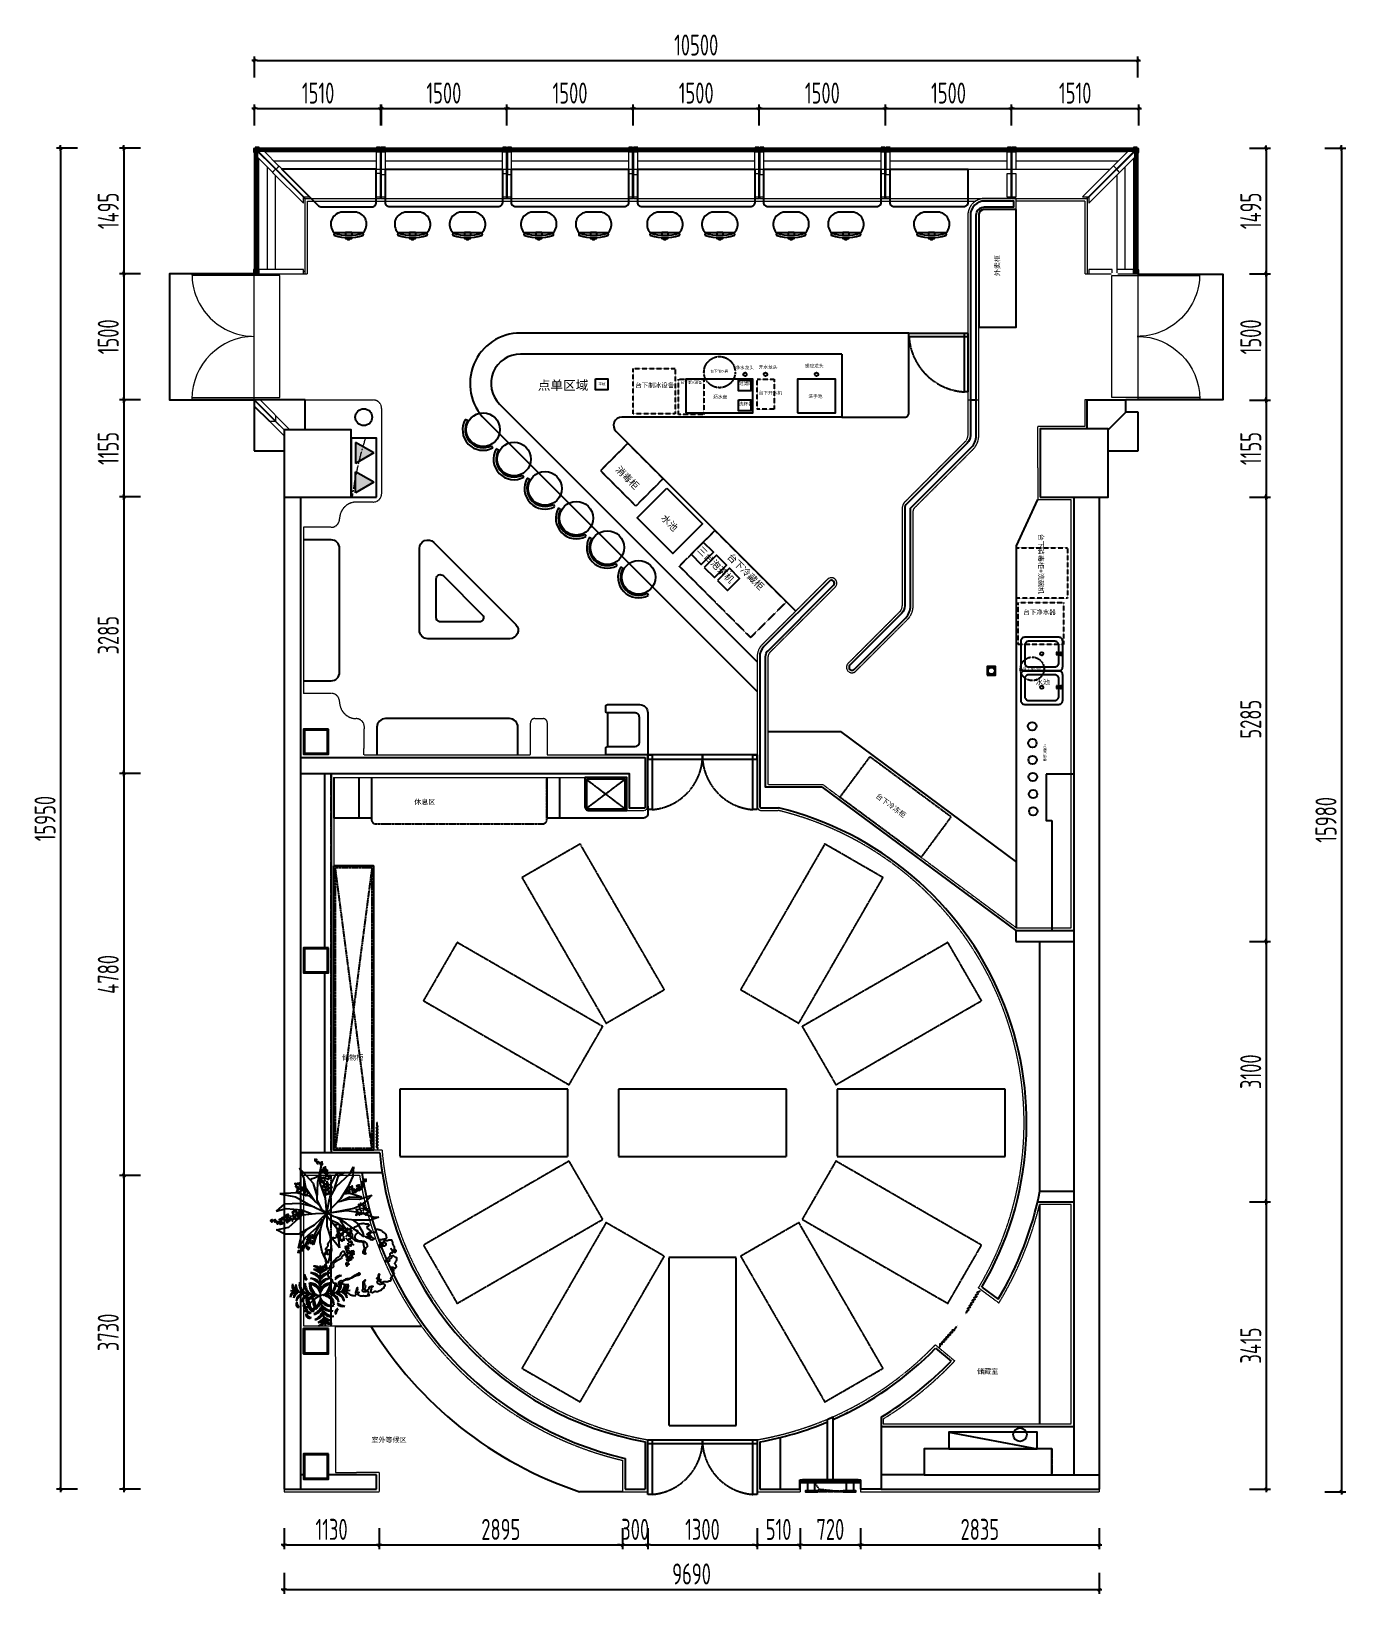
# Model space of a CAD drawing. Header units: millimetres. Extents: x 1392226 to 1407855, y -89890 to -71308.
import ezdxf

# ---------------------------------------------------------------- set-up
doc = ezdxf.new("R2010")
doc.units = ezdxf.units.MM
doc.header["$LTSCALE"] = 15
for name, pattern in [('DASH', [0.35, 0.25, -0.1]), ('DASH1', [0.35, 0.25, -0.1]), ('DASHED2', [0.375, 0.25, -0.125]), ('M-CENTER', [11.25, 7.5, -1.25, 1.25, -1.25])]:
    doc.linetypes.add(name, pattern=pattern)
doc.layers.add('1F$0$水-辅助图层', color=1, linetype='Continuous', plot=False)
for name, color, linetype in [('1F$0$水－消火栓－立管', 3, 'Continuous'), ('A-DIM--土建尺寸', 44, 'Continuous'), ('A-FIRE-消防栓', 16, 'Continuous'), ('A-WALL-墙体', 160, 'Continuous'), ('A-WINDOW-窗', 12, 'Continuous'), ('FF-DOOR--门', 60, 'Continuous'), ('FF-FIXT2-洁具(地面不显示)', 31, 'Continuous'), ('FF-FURN-活动家具', 51, 'Continuous'), ('FF-HIGH CABINET-固定家具（落地、到顶）', 30, 'Continuous'), ('FF-HIGH-CABINET 3-固定家具(悬空)', 30, 'Continuous'), ('FF-PLANTS-植物', 86, 'Continuous'), ('FF-SHORT CABINET-固定家具（落地、不到顶）', 40, 'Continuous'), ('FF-TEXT--区域文字', 50, 'Continuous'), ('PJ3-【固定家私（落地、不到顶）】Furniture（to_the_floor_below_ceiling）', 30, 'Continuous'), ('TEXT', 12, 'Continuous'), ('XREF_首层景观20240821$0$0-园建', 3, 'Continuous')]:
    doc.layers.add(name, color=color, linetype=linetype)
for name, color, linetype, lineweight in [('A-01F（室内大堂部分防火隔断改墙体）$0$$0$LINES - NORMAL - 0_15pt', 3, 'Continuous', 20), ('A-01F（室内大堂部分防火隔断改墙体）$0$$1$LINES - CUT - 0_50pt', 5, 'Continuous', 50), ('A-01F（室内大堂部分防火隔断改墙体）$0$LINES - NORMAL - 0_15pt', 3, 'Continuous', 20), ('FF-FINISH-墙体完成面', 20, 'M-CENTER', 13)]:
    doc.layers.add(name, color=color, linetype=linetype, lineweight=lineweight)
doc.styles.add('CCD-DIM', font='archs.shx', dxfattribs={"width": 0.75})
doc.styles.add('TongRui-JC', font='times.ttf')
doc.dimstyles.new('CCD_DIM_100', dxfattribs={"dimscale": 100, "dimtxt": 2.5, "dimasz": 0.3, "dimexe": 0.5, "dimexo": 1.5, "dimgap": 0.6, "dimtad": 1, "dimdec": 0, "dimrnd": 5, "dimzin": 12, "dimdsep": 46, "dimtxsty": 'CCD-DIM', "dimblk": 'CCD_Dimension_Tick', "dimcen": 0.125, "dimclrd": 44, "dimclre": 44, "dimclrt": 50, "dimadec": 0, "dimazin": 0, "dimtfac": 1, "dimtdec": 0, "dimtix": 1, "dimtmove": 1, "dimatfit": 3, "dimldrblk": 'CCD_Leader_Dot', "dimfxl": 2, "dimfxlon": 1, "dimtvp": 1, "dimtolj": 1, "dimtzin": 0, "dimarcsym": 0})

msp = doc.modelspace()

# ---------------------------------------------------------------- texts
at = {"layer": 'FF-TEXT--区域文字', "style": 'TongRui-JC'}
for s, height, rotation, p in [('外卖柜', 60, 90.00001, (1403741.5, -74221.5)), ('点单区域', 110.42, 0.00001, (1398248.3, -75573.2)), ('休息区', 60, 0.00001, (1396779, -80503.8)), ('储物柜', 60, 0.00001, (1395922.5, -83542.9)), ('储藏室', 60, 0.00001, (1403471.8, -87275.5)), ('室外等候区', 60, 0.00001, (1396269.8, -88090.6))]:
    msp.add_text(s, height=height, rotation=rotation, dxfattribs=at).set_placement(p)
at = {"layer": 'FF-TEXT--区域文字', "attachment_point": 1, "style": 'TongRui-JC'}
for s, width, gutter_width, insert, char_height, rotation in [('{\\fSimSun|b0|i0|c134|p2;台下储水桶}', 898.797, 207.9, (1400299.8, -75336.4), 30, 0.00001), ('{\\fSimSun|b0|i0|c134|p2;\\W1;净水龙头}', 595.767, 137.8, (1400596.2, -75288.6), 39.771, 0.00001), ('{\\fSimSun|b0|i0|c134|p2;\\W1;开水龙头}', 898.797, 207.9, (1400875.3, -75282.1), 39.771, 0.00001), ('{\\fSimSun|b0|i0|c134|p2;感应龙头}', 898.797, 207.9, (1401423.9, -75266.5), 39.771, 0.00001), ('{\\fSimSun|b0|i0|c134|p2;\\W1;平板}', 898.797, 207.9, (1398970, -75487.8), 30, 0.00001), ('{\\fSimSun|b0|i0|c134|p2;台下制冰设备}', 826.978, 191.3, (1399407.2, -75491.1), 55.206, 0.00001), ('{\\fSimSun|b0|i0|c134|p2;台下净水设备}', 898.797, 207.9, (1399946.8, -75470.8), 30, 0.00001), ('{\\fSimSun|b0|i0|c134|p2;\\W1;沥水盘}', 898.797, 207.9, (1400333.8, -75635.6), 39.771, 0.00001), ('{\\fSimSun|b0|i0|c134|p2;\\W1;过滤网}', 898.797, 207.9, (1400640.7, -75475.5), 39.771, 0.00001), ('{\\fSimSun|b0|i0|c134|p2;台下开水机}', 898.797, 207.9, (1400875.3, -75588.7), 39.771, 0.00001), ('{\\fSimSun|b0|i0|c134|p2;洗手池}', 898.797, 207.9, (1401466.6, -75628.2), 39.771, 0.00001), ('{\\fSimSun|b0|i0|c134|p2;\\W1;洗杯器}', 898.797, 207.9, (1400640.1, -75719.7), 39.771, 0.00001), ('{\\fSimSun|b0|i0|c134|p2;消毒柜}', 898.797, 207.9, (1399222.8, -76471), 80, 315.00002), ('{\\fSimSun|b0|i0|c134|p2;水池}', 898.797, 207.9, (1399764, -77047.4), 80, 315.00002), ('{\\fSimSun|b0|i0|c134|p2;台下消毒柜+洗碗机}', 898.797, 207.9, (1404261.2, -77283.4), 60, 270.00001), ('{\\fSimSun|b0|i0|c134|p2;三台泡茶机}', 898.797, 207.9, (1400194.8, -77426.4), 80, 315.00002), ('{\\fSimSun|b0|i0|c134|p2;台下冷藏柜}', 898.797, 207.9, (1400551.3, -77508.6), 80, 315.00002), ('{\\fSimSun|b0|i0|c134|p2;台下净水器}', 826.978, 191.3, (1404021.3, -78189.8), 55.206, 0.00001), ('{\\fSimSun|b0|i0|c134|p2;台下储水桶}', 898.797, 207.9, (1404017.4, -78865.5), 30, 0.00001), ('{\\fSimSun|b0|i0|c134|p2;水池}', 898.797, 207.9, (1404169.5, -79019), 60, 0.00001), ('{\\fSimSun|b0|i0|c134|p2;打酒机设备}', 898.797, 207.9, (1404290.4, -79782.3), 30, 270.53902), ('{\\fSimSun|b0|i0|c134|p2;台下冷冻柜}', 898.797, 207.9, (1402296.2, -80367.4), 60, 323.47564)]:
    msp.add_mtext_dynamic_manual_height_columns(s, width=width, gutter_width=gutter_width, heights=[0], dxfattribs=dict(at, insert=insert, char_height=char_height, rotation=rotation))

# ---------------------------------------------------------------- blocks, each defined once
blk = doc.blocks.new('A-01F（室内大堂部分防火隔断改墙体）$0$$0$08 - Ground Curtain Shadow Box - Double Height - 08-Curtain Shadow Box Double Height 45 Left-V24-GROUND FLOOR  PLAN')
at = {"layer": 'A-01F（室内大堂部分防火隔断改墙体）$0$$0$LINES - NORMAL - 0_15pt', "lineweight": 13}
for p, q in [((55, 12), (5, 12)), ((5, 12), (5, 10)), ((45, 10), (5, 10)), ((5, 10), (5, 7)), ((5, 7), (45, 7)), ((45, 7), (5, 7)), ((5, 7), (5, 0)), ((45, 7), (45, 10)), ((45, 9), (55, 9)), ((53, 9), (45, 9)), ((45, 0), (45, 7)), ((45, 2), (1455, 2)), ((53, 2), (53, 9)), ((55, 9), (55, 12)), ((1495, 12), (1450, 12)), ((1450, 12), (1450, 9)), ((1450, 9), (1455, 9)), ((1455, 9), (1450, 9)), ((1450, 9), (1450, 2)), ((1495, 10), (1455, 10)), ((1455, 10), (1455, 7)), ((1455, 7), (1495, 7)), ((1495, 7), (1455, 7)), ((1455, 7), (1455, 0)), ((1490, 0), (1492, 0)), ((1495, 10), (1495, 12)), ((1495, 7), (1495, 10)), ((1495, 0), (1495, 7)), ((10, -15), (10, -8)), ((10, -30), (10, -28)), ((10, -45), (10, -38)), ((10, -45), (20, -45)), ((28, -45), (30, -45)), ((40, -45), (50, -45)), ((45, -47), (52, -47)), ((1492, -45), (120, -45)), ((145, -140), (142, -140)), ((142, -140), (602, -600)), ((229, -153), (1445, -153)), ((1490, -8), (1490, -20)), ((1490, -28), (1490, -30)), ((1492, -38), (1490, -38)), ((1490, -38), (1490, -45)), ((273, -232), (274, -234)), ((307, -308), (307, -306)), ((307, -308), (310, -308)), ((315, -320), (322, -320)), ((323, -328), (330, -328)), ((325, -330), (332, -330)), ((326, -250), (1445, -250)), ((333, -338), (340, -338)), ((1495, -303), (1495, -250)), ((1495, -300), (1500, -300)), ((1495, -308), (1500, -308)), ((1495, -320), (1500, -320)), ((1495, -328), (1500, -328)), ((1495, -330), (1500, -330)), ((1497, -338), (1495, -338)), ((1497, -338), (1500, -338)), ((1497, -600), (1497, -338)), ((1497, -347), (1500, -347)), ((1500, -300), (1500, -308)), ((1500, -308), (1500, -320)), ((1500, -320), (1500, -328)), ((1500, -328), (1500, -330)), ((1500, -330), (1500, -338)), ((1500, -338), (1500, -347)), ((602, -600), (1495, -600)), ((1495, -600), (1495, -580)), ((1495, -600), (1497, -600))]:
    blk.add_line(p, q, dxfattribs=at)
at = {"layer": 'A-01F（室内大堂部分防火隔断改墙体）$0$$1$LINES - CUT - 0_50pt', "lineweight": 20}
for p, q in [((7, 2), (5, 0)), ((5, 0), (255, -250)), ((42, -33), (7, 2)), ((1490, 0), (10, 0)), ((10, 0), (10, -8)), ((1490, -8), (1490, 0)), ((1495, 0), (1492, 0)), ((1492, 0), (1492, -50)), ((1495, -250), (1495, 0)), ((10, -8), (1490, -8)), ((1490, -20), (10, -20)), ((10, -20), (10, -28)), ((10, -28), (1490, -28)), ((1490, -30), (10, -30)), ((10, -30), (10, -38)), ((10, -38), (1490, -38)), ((109, -33), (42, -33)), ((290, -215), (109, -33)), ((1492, -50), (1445, -50)), ((1445, -50), (1445, -250)), ((1490, -28), (1490, -20)), ((1490, -38), (1490, -30)), ((255, -250), (290, -215)), ((292, -216), (256, -251)), ((256, -251), (585, -580)), ((656, -580), (292, -216)), ((1445, -250), (1495, -250)), ((1495, -303), (1445, -303)), ((1445, -303), (1445, -580)), ((1495, -580), (1495, -303)), ((585, -580), (656, -580)), ((1445, -580), (1495, -580))]:
    blk.add_line(p, q, dxfattribs=at)
blk = doc.blocks.new('A-01F（室内大堂部分防火隔断改墙体）$0$$0$08 - Ground Curtain Shadow Box - Double Height - 08-Curtain Shadow Box DoubleHeight TYP-V93-GROUND FLOOR  PLAN')
at = {"layer": 'A-01F（室内大堂部分防火隔断改墙体）$0$$0$LINES - NORMAL - 0_15pt', "lineweight": 13}
blk.add_hatch(color=256, dxfattribs=at).paths.add_polyline_path([(1505, -298), (1505, -228), (1495, -228), (1495, -298)])
for p, q in [((55, 12), (5, 12)), ((5, 12), (5, 10)), ((45, 10), (5, 10)), ((5, 10), (5, 7)), ((5, 7), (45, 7)), ((45, 7), (5, 7)), ((5, 7), (5, 0)), ((8, 0), (10, 0)), ((45, 7), (45, 10)), ((45, 9), (55, 9)), ((53, 9), (45, 9)), ((45, 0), (45, 7)), ((45, 2), (1455, 2)), ((53, 2), (53, 9)), ((55, 9), (55, 12)), ((1495, 12), (1450, 12)), ((1450, 12), (1450, 9)), ((1450, 9), (1455, 9)), ((1455, 9), (1450, 9)), ((1450, 9), (1450, 2)), ((1495, 10), (1455, 10)), ((1455, 10), (1455, 7)), ((1455, 7), (1495, 7)), ((1495, 7), (1455, 7)), ((1455, 7), (1455, 0)), ((1490, 0), (1492, 0)), ((1495, 10), (1495, 12)), ((1495, 7), (1495, 10)), ((1495, 0), (1495, 7)), ((10, -38), (8, -38)), ((1492, -45), (8, -45)), ((10, -20), (10, -8)), ((10, -30), (10, -28)), ((10, -45), (10, -38)), ((55, -153), (1445, -153)), ((1490, -8), (1490, -20)), ((1490, -28), (1490, -30)), ((1492, -38), (1490, -38)), ((1490, -38), (1490, -45)), ((0, -308), (0, -300)), ((0, -300), (5, -300)), ((0, -320), (0, -308)), ((0, -308), (5, -308)), ((0, -328), (0, -320)), ((0, -320), (3, -320)), ((0, -330), (0, -328)), ((0, -328), (3, -328)), ((0, -338), (0, -330)), ((0, -330), (3, -330)), ((0, -347), (0, -338)), ((0, -338), (3, -338)), ((0, -347), (3, -347)), ((5, -250), (5, -320)), ((55, -250), (1445, -250)), ((1495, -228), (1505, -228)), ((1505, -246), (1495, -246)), ((1495, -308), (1495, -250)), ((1495, -280), (1505, -280)), ((1495, -298), (1505, -298)), ((1495, -300), (1500, -300)), ((1495, -308), (1500, -308)), ((1495, -320), (1500, -320)), ((1495, -328), (1500, -328)), ((1495, -330), (1500, -330)), ((1497, -338), (1495, -338)), ((1497, -338), (1500, -338)), ((1497, -600), (1497, -338)), ((1497, -347), (1500, -347)), ((1500, -300), (1500, -308)), ((1500, -308), (1500, -320)), ((1500, -320), (1500, -328)), ((1500, -328), (1500, -330)), ((1500, -330), (1500, -338)), ((1500, -338), (1500, -347)), ((3, -580), (3, -600)), ((3, -600), (5, -600)), ((5, -580), (5, -600)), ((5, -600), (1495, -600)), ((1495, -600), (1495, -580)), ((1495, -600), (1497, -600))]:
    blk.add_line(p, q, dxfattribs=at)
at = {"layer": 'A-01F（室内大堂部分防火隔断改墙体）$0$$1$LINES - CUT - 0_50pt', "lineweight": 20}
for p, q in [((8, 0), (5, 0)), ((5, 0), (5, -250)), ((8, -50), (8, 0)), ((1490, 0), (10, 0)), ((10, 0), (10, -8)), ((1490, -8), (1490, 0)), ((1495, 0), (1492, 0)), ((1492, 0), (1492, -50)), ((1495, -250), (1495, 0)), ((55, -50), (8, -50)), ((10, -8), (1490, -8)), ((1490, -20), (10, -20)), ((10, -20), (10, -28)), ((10, -28), (1490, -28)), ((1490, -30), (10, -30)), ((10, -30), (10, -38)), ((10, -38), (1490, -38)), ((55, -250), (55, -50)), ((1492, -50), (1445, -50)), ((1445, -50), (1445, -250)), ((1490, -28), (1490, -20)), ((1490, -38), (1490, -30)), ((55, -320), (3, -320)), ((3, -320), (3, -580)), ((5, -250), (55, -250)), ((55, -580), (55, -320)), ((1445, -250), (1495, -250)), ((1495, -308), (1445, -308)), ((1445, -308), (1445, -580)), ((1495, -580), (1495, -308)), ((3, -580), (55, -580)), ((1445, -580), (1495, -580))]:
    blk.add_line(p, q, dxfattribs=at)
blk = doc.blocks.new('A-01F（室内大堂部分防火隔断改墙体）$0$$0$08 - Ground Curtain Shadow Box - Double Height - 08-Curtain Shadow Box Double Height 45-V185-GROUND FLOOR  PLAN')
at = {"layer": 'A-01F（室内大堂部分防火隔断改墙体）$0$$0$LINES - NORMAL - 0_15pt', "lineweight": 13}
blk.add_hatch(color=256, dxfattribs=at).paths.add_polyline_path([(1198, -298), (1198, -297), (1197, -298)])
for p, q in [((55, 12), (5, 12)), ((5, 12), (5, 10)), ((45, 10), (5, 10)), ((5, 10), (5, 7)), ((5, 7), (45, 7)), ((45, 7), (5, 7)), ((5, 7), (5, 0)), ((8, 0), (10, 0)), ((45, 7), (45, 10)), ((45, 9), (55, 9)), ((53, 9), (45, 9)), ((45, 0), (45, 7)), ((45, 2), (1455, 2)), ((53, 2), (53, 9)), ((55, 9), (55, 12)), ((1495, 12), (1450, 12)), ((1450, 12), (1450, 9)), ((1450, 9), (1455, 9)), ((1455, 9), (1450, 9)), ((1450, 9), (1450, 2)), ((1495, 10), (1455, 10)), ((1455, 10), (1455, 7)), ((1455, 7), (1495, 7)), ((1495, 7), (1455, 7)), ((1455, 7), (1455, 0)), ((1495, 10), (1495, 12)), ((1495, 7), (1495, 10)), ((1495, 0), (1495, 7)), ((10, -38), (8, -38)), ((1380, -45), (8, -45)), ((10, -20), (10, -8)), ((10, -30), (10, -28)), ((10, -45), (10, -38)), ((55, -153), (1271, -153)), ((1448, -47), (1455, -47)), ((1450, -45), (1460, -45)), ((1470, -45), (1472, -45)), ((1480, -45), (1490, -45)), ((1490, -8), (1490, -15)), ((1490, -28), (1490, -30)), ((1490, -38), (1490, -45)), ((0, -308), (0, -300)), ((0, -300), (5, -300)), ((0, -308), (3, -308)), ((0, -320), (0, -308)), ((0, -328), (0, -320)), ((0, -320), (3, -320)), ((0, -328), (3, -328)), ((0, -330), (0, -328)), ((0, -338), (0, -330)), ((0, -330), (3, -330)), ((0, -338), (3, -338)), ((0, -347), (0, -338)), ((0, -347), (3, -347)), ((5, -250), (5, -308)), ((55, -250), (1174, -250)), ((1157, -338), (1164, -338)), ((1165, -330), (1172, -330)), ((1167, -328), (1174, -328)), ((1175, -320), (1182, -320)), ((1187, -308), (1192, -308)), ((1192, -303), (1192, -308)), ((1197, -298), (1198, -298)), ((1198, -297), (1198, -298)), ((3, -580), (3, -600)), ((3, -600), (30, -600)), ((5, -580), (5, -600)), ((5, -600), (892, -600)), ((30, -600), (30, -580)), ((892, -600), (912, -580))]:
    blk.add_line(p, q, dxfattribs=at)
at = {"layer": 'A-01F（室内大堂部分防火隔断改墙体）$0$$1$LINES - CUT - 0_50pt', "lineweight": 20}
for p, q in [((8, 0), (5, 0)), ((5, 0), (5, -250)), ((8, -50), (8, 0)), ((1490, 0), (10, 0)), ((10, 0), (10, -8)), ((1247, -248), (1495, 0)), ((1493, 2), (1458, -33)), ((1490, -8), (1490, 0)), ((1495, 0), (1493, 2)), ((55, -50), (8, -50)), ((10, -8), (1490, -8)), ((1490, -20), (10, -20)), ((10, -20), (10, -28)), ((10, -28), (1490, -28)), ((1490, -30), (10, -30)), ((10, -30), (10, -38)), ((10, -38), (1490, -38)), ((55, -250), (55, -50)), ((1391, -33), (1212, -212)), ((1458, -33), (1391, -33)), ((1490, -28), (1490, -20)), ((1490, -38), (1490, -30)), ((55, -308), (3, -308)), ((3, -308), (3, -580)), ((5, -250), (55, -250)), ((55, -580), (55, -308)), ((1211, -213), (844, -580)), ((915, -580), (1247, -248)), ((1247, -248), (1211, -213)), ((1212, -212), (1247, -248)), ((3, -580), (55, -580)), ((844, -580), (915, -580))]:
    blk.add_line(p, q, dxfattribs=at)
blk = doc.blocks.new('A-01F（室内大堂部分防火隔断改墙体）$0$$0$08 - Ground Curtain Shadow Box - Double Height - 08-Curtain Shadow Box Double Height 45 Left-V195-GROUND FLOOR  PLAN')
at = {"layer": 'A-01F（室内大堂部分防火隔断改墙体）$0$$0$LINES - NORMAL - 0_15pt', "lineweight": 13}
for p, q in [((55, 12), (5, 12)), ((5, 12), (5, 10)), ((45, 10), (5, 10)), ((5, 10), (5, 7)), ((5, 7), (45, 7)), ((45, 7), (5, 7)), ((5, 7), (5, 0)), ((45, 7), (45, 10)), ((45, 9), (55, 9)), ((53, 9), (45, 9)), ((45, 0), (45, 7)), ((45, 2), (1455, 2)), ((53, 2), (53, 9)), ((55, 9), (55, 12)), ((1495, 12), (1450, 12)), ((1450, 12), (1450, 9)), ((1450, 9), (1455, 9)), ((1455, 9), (1450, 9)), ((1450, 9), (1450, 2)), ((1495, 10), (1455, 10)), ((1455, 10), (1455, 7)), ((1455, 7), (1495, 7)), ((1495, 7), (1455, 7)), ((1455, 7), (1455, 0)), ((1490, 0), (1492, 0)), ((1495, 10), (1495, 12)), ((1495, 7), (1495, 10)), ((1495, 0), (1495, 7)), ((10, -15), (10, -8)), ((10, -30), (10, -28)), ((10, -45), (10, -38)), ((10, -45), (20, -45)), ((28, -45), (30, -45)), ((40, -45), (50, -45)), ((45, -47), (52, -47)), ((1492, -45), (120, -45)), ((145, -140), (142, -140)), ((142, -140), (602, -600)), ((229, -153), (1445, -153)), ((1490, -8), (1490, -20)), ((1490, -28), (1490, -30)), ((1492, -38), (1490, -38)), ((1490, -38), (1490, -45)), ((273, -232), (274, -234)), ((307, -308), (307, -306)), ((307, -308), (310, -308)), ((315, -320), (322, -320)), ((323, -328), (330, -328)), ((325, -330), (332, -330)), ((326, -250), (1445, -250)), ((333, -338), (340, -338)), ((1495, -320), (1500, -320)), ((1495, -328), (1500, -328)), ((1495, -330), (1500, -330)), ((1497, -338), (1495, -338)), ((1497, -338), (1500, -338)), ((1497, -600), (1497, -338)), ((1497, -347), (1500, -347)), ((1500, -315), (1500, -320)), ((1500, -320), (1500, -328)), ((1500, -328), (1500, -330)), ((1500, -330), (1500, -338)), ((1500, -338), (1500, -347)), ((602, -600), (1495, -600)), ((1495, -600), (1495, -580)), ((1495, -600), (1497, -600))]:
    blk.add_line(p, q, dxfattribs=at)
at = {"layer": 'A-01F（室内大堂部分防火隔断改墙体）$0$$1$LINES - CUT - 0_50pt', "lineweight": 20}
for p, q in [((7, 2), (5, 0)), ((5, 0), (255, -250)), ((42, -33), (7, 2)), ((1490, 0), (10, 0)), ((10, 0), (10, -8)), ((1490, -8), (1490, 0)), ((1495, 0), (1492, 0)), ((1492, 0), (1492, -50)), ((1495, -235), (1495, 0)), ((10, -8), (1490, -8)), ((1490, -20), (10, -20)), ((10, -20), (10, -28)), ((10, -28), (1490, -28)), ((1490, -30), (10, -30)), ((10, -30), (10, -38)), ((10, -38), (1490, -38)), ((109, -33), (42, -33)), ((290, -215), (109, -33)), ((1492, -50), (1445, -50)), ((1445, -50), (1445, -250)), ((1490, -28), (1490, -20)), ((1490, -38), (1490, -30)), ((255, -250), (290, -215)), ((292, -216), (256, -251)), ((256, -251), (585, -580)), ((656, -580), (292, -216)), ((1445, -250), (1485, -250)), ((1485, -303), (1445, -303)), ((1445, -303), (1445, -580)), ((1495, -580), (1495, -315)), ((585, -580), (656, -580)), ((1445, -580), (1495, -580))]:
    blk.add_line(p, q, dxfattribs=at)
blk = doc.blocks.new('A-01F（室内大堂部分防火隔断改墙体）$0$$0$08 - Ground Curtain Shadow Box - Double Height - 08-Curtain Shadow Box Double Height 45-V244-GROUND FLOOR  PLAN')
at = {"layer": 'A-01F（室内大堂部分防火隔断改墙体）$0$$0$LINES - NORMAL - 0_15pt', "lineweight": 13}
blk.add_hatch(color=256, dxfattribs=at).paths.add_polyline_path([(1197, -298), (1198, -298), (1198, -297)])
for p, q in [((55, 12), (5, 12)), ((5, 12), (5, 10)), ((45, 10), (5, 10)), ((5, 10), (5, 7)), ((5, 7), (45, 7)), ((45, 7), (5, 7)), ((5, 7), (5, 0)), ((8, 0), (10, 0)), ((45, 7), (45, 10)), ((45, 9), (55, 9)), ((53, 9), (45, 9)), ((45, 0), (45, 7)), ((45, 2), (1455, 2)), ((53, 2), (53, 9)), ((55, 9), (55, 12)), ((1495, 12), (1450, 12)), ((1450, 12), (1450, 9)), ((1450, 9), (1455, 9)), ((1455, 9), (1450, 9)), ((1450, 9), (1450, 2)), ((1495, 10), (1455, 10)), ((1455, 10), (1455, 7)), ((1455, 7), (1495, 7)), ((1495, 7), (1455, 7)), ((1455, 7), (1455, 0)), ((1495, 10), (1495, 12)), ((1495, 7), (1495, 10)), ((1495, 0), (1495, 7)), ((10, -38), (8, -38)), ((1380, -45), (8, -45)), ((10, -20), (10, -8)), ((10, -30), (10, -28)), ((10, -45), (10, -38)), ((55, -153), (1271, -153)), ((1448, -47), (1455, -47)), ((1450, -45), (1460, -45)), ((1470, -45), (1472, -45)), ((1480, -45), (1490, -45)), ((1490, -8), (1490, -15)), ((1490, -28), (1490, -30)), ((1490, -38), (1490, -45)), ((55, -250), (1174, -250)), ((1157, -338), (1163, -338)), ((1165, -330), (1172, -330)), ((1167, -328), (1174, -328)), ((1175, -320), (1182, -320)), ((1187, -308), (1192, -308)), ((1192, -303), (1192, -308)), ((1197, -298), (1198, -298)), ((1198, -297), (1198, -298)), ((3, -580), (3, -600)), ((3, -600), (30, -600)), ((5, -580), (5, -600)), ((5, -600), (892, -600)), ((30, -600), (30, -580)), ((892, -600), (912, -580))]:
    blk.add_line(p, q, dxfattribs=at)
at = {"layer": 'A-01F（室内大堂部分防火隔断改墙体）$0$$1$LINES - CUT - 0_50pt', "lineweight": 20}
for p, q in [((8, 0), (5, 0)), ((5, 0), (5, -580)), ((8, -50), (8, 0)), ((1490, 0), (10, 0)), ((10, 0), (10, -8)), ((1247, -248), (1495, 0)), ((1493, 2), (1458, -33)), ((1490, -8), (1490, 0)), ((1495, 0), (1493, 2)), ((55, -50), (8, -50)), ((10, -8), (1490, -8)), ((1490, -20), (10, -20)), ((10, -20), (10, -28)), ((10, -28), (1490, -28)), ((1490, -30), (10, -30)), ((10, -30), (10, -38)), ((10, -38), (1490, -38)), ((55, -580), (55, -50)), ((1391, -33), (1212, -212)), ((1458, -33), (1391, -33)), ((1490, -28), (1490, -20)), ((1490, -38), (1490, -30)), ((1211, -213), (844, -580)), ((915, -580), (1247, -248)), ((1247, -248), (1211, -213)), ((1212, -212), (1247, -248)), ((3, -580), (55, -580)), ((844, -580), (915, -580))]:
    blk.add_line(p, q, dxfattribs=at)
blk = doc.blocks.new('1F$0$手提式灭火器')
at = {"layer": '1F$0$水－消火栓－立管'}
for points in [[(175, 267), (300, 50), (50, 50)], [(175, 267), (300, 50), (50, 50)], [(525, 267), (650, 50), (400, 50)], [(525, 267), (650, 50), (400, 50)]]:
    blk.add_hatch(color=256, dxfattribs=at).paths.add_polyline_path(points)
at = {"layer": '1F$0$水-辅助图层', "ltscale": 100}
blk.add_lwpolyline([(0, 300), (700, 300), (700, 0), (0, 0)], close=True, dxfattribs=at)
at = {"layer": '1F$0$水－消火栓－立管'}
for p, q in [((175, 267), (50, 50)), ((175, 267), (300, 50)), ((525, 267), (400, 50)), ((525, 267), (650, 50)), ((50, 50), (300, 50)), ((650, 50), (400, 50))]:
    blk.add_line(p, q, dxfattribs=at)
blk = doc.blocks.new('A-01F（室内大堂部分防火隔断改墙体）$0$A$C4AD97460')
at = {"layer": 'A-01F（室内大堂部分防火隔断改墙体）$0$LINES - NORMAL - 0_15pt', "lineweight": 9}
for p, q in [((-725, 0), (-725, -1045)), ((725, -1045), (725, 0)), ((-745, -310), (-745, -1045)), ((745, -1045), (745, -310))]:
    blk.add_line(p, q, dxfattribs=at)
at = {"layer": 'A-01F（室内大堂部分防火隔断改墙体）$0$LINES - NORMAL - 0_15pt', "lineweight": 13}
for p, q in [((725, 0), (-725, 0)), ((-745, -310), (745, -310))]:
    blk.add_line(p, q, dxfattribs=at)
at = {"layer": 'A-01F（室内大堂部分防火隔断改墙体）$0$LINES - NORMAL - 0_15pt', "lineweight": 9}
for centre, start, end in [((-745, -300), 270, 0), ((745, -300), 180, 270)]:
    blk.add_arc(centre, 745, start, end, dxfattribs=at)
blk = doc.blocks.new('T4')
blk.add_lwpolyline([(-92, -505), (-87, -492), (-78, -489), (-73, -482), (-74, -475), (-78, -468), (-80, -461), (-78, -452), (-74, -442), (-71, -428), (-67, -416), (-66, -409), (-60, -398), (-57, -388), (-60, -395), (-60, -402), (-59, -411), (-59, -424), (-67, -433), (-71, -440), (-69, -447), (-57, -451), (-47, -452), (-40, -454), (-40, -461), (-45, -468), (-50, -475), (-50, -485), (-43, -492), (-34, -496), (-26, -499), (-19, -506), (-1, -506), (6, -505), (13, -505), (23, -503), (32, -501), (39, -503), (46, -506), (56, -506), (65, -508), (72, -505), (79, -503), (86, -501), (96, -499), (105, -498), (112, -496), (102, -491), (95, -489), (91, -482), (96, -475), (105, -466), (105, -459), (98, -452), (91, -447), (77, -444), (62, -447), (55, -449), (27, -449), (18, -444), (14, -437), (13, -426), (20, -416), (23, -405), (23, -384), (25, -377), (25, -360), (23, -351), (21, -336), (21, -329), (23, -318), (25, -309), (35, -297), (42, -289), (49, -280), (49, -289), (44, -295), (41, -304), (39, -313), (34, -320), (35, -329), (41, -336), (41, -344), (44, -353), (49, -360), (55, -369), (53, -379), (53, -386), (48, -397), (44, -404), (39, -411), (46, -417), (49, -424), (60, -428), (67, -428), (76, -426), (86, -421), (93, -417), (102, -411), (107, -398), (109, -391), (109, -383), (112, -376), (121, -372), (142, -369), (157, -367), (163, -374), (152, -377), (144, -386), (138, -393), (137, -407), (140, -414), (133, -421), (130, -430), (130, -437), (128, -444), (133, -451), (151, -456), (157, -456), (164, -454), (173, -449), (180, -442), (187, -440), (199, -437), (206, -444), (234, -444), (239, -437), (246, -433), (257, -430), (266, -426), (274, -423), (281, -421), (288, -414), (290, -407), (297, -402), (306, -395), (313, -393), (320, -390), (321, -381), (323, -372), (327, -365), (334, -363), (334, -356), (327, -343), (314, -337), (307, -334), (299, -336), (292, -336), (285, -339), (274, -341), (267, -344), (260, -343), (245, -337), (234, -334), (227, -327), (224, -320), (220, -313), (224, -304), (231, -295), (238, -294), (231, -280), (229, -273), (217, -262), (217, -255), (227, -248), (234, -243), (239, -236), (238, -229), (238, -219), (243, -205), (248, -196), (255, -201), (250, -214), (246, -224), (245, -233), (245, -240), (243, -252), (246, -259), (255, -269), (264, -275), (271, -276), (266, -285), (264, -294), (260, -302), (269, -309), (280, -311), (290, -313), (299, -311), (306, -306), (313, -302), (320, -301), (332, -302), (339, -302), (348, -304), (356, -308), (367, -304), (374, -302), (381, -297), (389, -294), (396, -294), (405, -292), (412, -287), (416, -278), (417, -271), (414, -264), (414, -257), (417, -250), (423, -243), (431, -234), (437, -227), (440, -221), (447, -215), (450, -208), (457, -203), (461, -196), (463, -189), (457, -182), (450, -179), (447, -172), (450, -161), (454, -151), (457, -142), (447, -137), (438, -132), (431, -130), (424, -130), (419, -119), (421, -109), (423, -102), (431, -99), (438, -99), (445, -100), (452, -104), (457, -111), (464, -116), (471, -114), (480, -114), (485, -107), (491, -97), (491, -90), (487, -83), (487, -76), (484, -65), (468, -53), (468, -46), (477, -36), (485, -27), (489, -17), (491, -10), (496, -1), (496, 17), (498, 24), (499, 30), (492, 32), (485, 36), (477, 41), (466, 48), (452, 58), (445, 60), (437, 60), (431, 53), (421, 51), (423, 44), (424, 37), (421, 30), (412, 24), (405, 18), (398, 13), (389, 8), (391, 1), (400, -11), (395, -18), (374, -20), (365, -22), (353, -24), (346, -25), (344, -18), (341, -11), (346, -1), (355, 10), (356, 22), (370, 27), (377, 29), (381, 36), (386, 43), (393, 48), (398, 57), (407, 65), (405, 78), (402, 86), (402, 93), (412, 104), (421, 105), (428, 102), (435, 102), (440, 109), (440, 121), (438, 133), (431, 144), (423, 153), (414, 156), (423, 147), (433, 142), (440, 139), (447, 133), (454, 128), (457, 121), (461, 112), (468, 109), (477, 112), (485, 119), (489, 126), (487, 133), (477, 144), (468, 144), (464, 158), (464, 170), (463, 179), (463, 187), (459, 194), (456, 201), (450, 210), (447, 219), (443, 226), (442, 233), (440, 240), (442, 248), (440, 255), (437, 262), (433, 271), (428, 278), (417, 280), (403, 281), (395, 281), (382, 278), (374, 276), (365, 273), (346, 273), (330, 271), (323, 269), (316, 262), (309, 261), (307, 254), (316, 252), (332, 243), (342, 238), (342, 220), (341, 210), (334, 205), (321, 198), (314, 198), (299, 196), (281, 193), (271, 187), (266, 179), (257, 179), (252, 186), (246, 196), (245, 203), (246, 210), (253, 214), (266, 215), (274, 215), (283, 217), (290, 219), (299, 222), (306, 224), (299, 231), (288, 236), (276, 241), (266, 247), (259, 259), (257, 266), (255, 275), (259, 281), (266, 288), (274, 290), (288, 292), (297, 294), (311, 295), (320, 297), (327, 299), (342, 299), (353, 309), (355, 318), (353, 327), (351, 334), (351, 341), (348, 351), (346, 358), (341, 365), (334, 372), (327, 376), (318, 383), (311, 386), (302, 393), (302, 400), (295, 404), (287, 410), (274, 416), (266, 419), (257, 423), (250, 424), (241, 428), (231, 431), (210, 431), (203, 430), (199, 419), (203, 410), (201, 404), (208, 397), (205, 388), (194, 388), (180, 386), (168, 384), (147, 386), (135, 384), (124, 381), (117, 374), (114, 360), (117, 351), (124, 346), (131, 341), (133, 332), (144, 323), (152, 318), (157, 311), (170, 308), (180, 301), (180, 294), (173, 292), (166, 288), (156, 281), (149, 278), (135, 283), (128, 287), (128, 294), (116, 299), (109, 306), (100, 306), (89, 308), (76, 311), (69, 320), (62, 323), (62, 330), (72, 334), (89, 336), (100, 334), (109, 330), (116, 327), (126, 320), (133, 318), (135, 327), (131, 334), (121, 341), (114, 344), (100, 349), (93, 353), (83, 362), (76, 363), (84, 370), (93, 377), (96, 384), (103, 384), (112, 393), (123, 400), (131, 402), (137, 409), (128, 417), (112, 424), (98, 431), (91, 438), (84, 452), (83, 461), (79, 470), (84, 477), (91, 478), (98, 480), (105, 480), (110, 491), (105, 499), (96, 505), (81, 505), (70, 506), (63, 506), (55, 508), (44, 510), (34, 512), (27, 513), (20, 513), (13, 512), (-3, 512), (-12, 510), (-29, 506), (-36, 505), (-45, 503), (-43, 494), (-50, 485), (-64, 477), (-71, 473), (-81, 470), (-94, 463), (-102, 459), (-109, 449), (-111, 442), (-104, 437), (-90, 426), (-80, 423), (-73, 421), (-57, 412), (-52, 405), (-55, 395), (-59, 381), (-64, 374), (-74, 363), (-88, 348), (-92, 339), (-97, 325), (-95, 313), (-88, 302), (-78, 295), (-62, 285), (-52, 280), (-45, 276), (-26, 273), (-6, 271), (2, 269), (9, 268), (18, 266), (32, 264), (48, 259), (58, 252), (67, 241), (70, 234), (76, 220), (79, 212), (79, 201), (83, 193), (79, 186), (69, 175), (56, 158), (51, 147), (51, 139), (48, 128), (46, 121), (48, 111), (51, 104), (58, 98), (60, 88), (53, 81), (46, 83), (28, 93), (25, 100), (23, 112), (23, 123), (27, 130), (34, 140), (37, 147), (41, 159), (41, 179), (39, 186), (37, 196), (34, 205), (32, 215), (30, 224), (32, 238), (30, 245), (23, 248), (14, 252), (8, 254), (-10, 255), (-19, 257), (-34, 259), (-48, 262), (-57, 262), (-67, 264), (-74, 266), (-81, 269), (-90, 271), (-97, 283), (-113, 294), (-118, 301), (-125, 302), (-134, 313), (-141, 322), (-137, 330), (-130, 336), (-127, 346), (-127, 362), (-130, 369), (-137, 372), (-151, 376), (-167, 381), (-190, 386), (-197, 390), (-203, 391), (-214, 397), (-223, 402), (-224, 409), (-226, 419), (-224, 426), (-221, 435), (-221, 444), (-228, 449), (-235, 452), (-244, 456), (-252, 454), (-259, 449), (-261, 440), (-268, 433), (-280, 430), (-289, 426), (-303, 416), (-310, 414), (-320, 409), (-331, 400), (-331, 391), (-320, 384), (-313, 379), (-317, 372), (-322, 365), (-329, 363), (-336, 362), (-343, 362), (-350, 358), (-355, 349), (-352, 341), (-350, 334), (-353, 327), (-359, 320), (-366, 315), (-378, 309), (-385, 308), (-397, 311), (-406, 311), (-413, 309), (-420, 306), (-428, 297), (-435, 292), (-442, 283), (-446, 275), (-435, 268), (-442, 264), (-449, 261), (-465, 248), (-470, 240), (-474, 233), (-479, 224), (-476, 214), (-476, 198), (-481, 191), (-488, 182), (-495, 173), (-500, 163), (-507, 158), (-509, 151), (-496, 144), (-489, 140), (-476, 142), (-467, 144), (-460, 144), (-448, 146), (-449, 139), (-451, 128), (-453, 121), (-449, 114), (-442, 114), (-432, 112), (-435, 105), (-448, 97), (-456, 86), (-462, 78), (-472, 78), (-481, 79), (-484, 88), (-482, 97), (-481, 111), (-482, 119), (-489, 121), (-496, 121), (-503, 114), (-512, 107), (-514, 100), (-517, 90), (-514, 81), (-516, 74), (-519, 67), (-524, 58), (-523, 51), (-523, 44), (-519, 37), (-514, 27), (-509, 18), (-503, 11), (-503, 4), (-507, -3), (-507, -20), (-503, -27), (-496, -39), (-493, -46), (-502, -57), (-507, -65), (-510, -72), (-512, -62), (-516, -69), (-517, -78), (-516, -85), (-514, -92), (-509, -99), (-498, -105), (-486, -109), (-477, -114), (-469, -116), (-460, -109), (-449, -104), (-441, -90), (-437, -76), (-430, -62), (-425, -50), (-413, -31), (-401, -24), (-390, -11), (-381, -3), (-373, 1), (-362, 15), (-355, 20), (-341, 32), (-331, 39), (-324, 43), (-308, 55), (-298, 69), (-292, 83), (-287, 97), (-282, 105), (-273, 116), (-261, 123), (-251, 123), (-245, 114), (-238, 100), (-237, 91), (-230, 85), (-223, 79), (-209, 67), (-203, 58), (-197, 51), (-181, 43), (-167, 39), (-160, 37), (-151, 30), (-146, 24), (-141, 13), (-146, 4), (-156, -1), (-165, 3), (-176, 6), (-184, 13), (-191, 24), (-198, 30), (-205, 36), (-214, 46), (-221, 60), (-223, 67), (-230, 72), (-247, 72), (-258, 65), (-266, 58), (-273, 51), (-282, 43), (-282, 36), (-277, 29), (-284, 24), (-291, 20), (-301, 11), (-322, 1), (-329, -3), (-339, -6), (-348, -13), (-362, -20), (-373, -31), (-383, -36), (-392, -43), (-397, -50), (-399, -62), (-401, -69), (-401, -78), (-394, -81), (-395, -88), (-399, -97), (-406, -104), (-413, -109), (-420, -111), (-427, -116), (-434, -119), (-439, -126), (-448, -130), (-453, -140), (-460, -147), (-467, -153), (-476, -163), (-477, -170), (-477, -177), (-474, -186), (-474, -212), (-472, -221), (-472, -227), (-470, -234), (-463, -236), (-456, -238), (-453, -245), (-449, -255), (-448, -262), (-439, -269), (-432, -273), (-423, -275), (-416, -275), (-414, -283), (-413, -292), (-411, -299), (-408, -308), (-404, -315), (-401, -323), (-392, -323), (-373, -327), (-364, -327), (-357, -336), (-352, -346), (-352, -355), (-346, -362), (-338, -363), (-329, -369), (-326, -376), (-322, -383), (-320, -391), (-313, -397), (-310, -390), (-305, -372), (-301, -365), (-305, -355), (-308, -348), (-315, -343), (-322, -336), (-322, -318), (-317, -309), (-306, -299), (-299, -294), (-287, -290), (-265, -292), (-254, -290), (-247, -289), (-238, -283), (-228, -271), (-221, -264), (-203, -261), (-195, -259), (-176, -259), (-169, -257), (-162, -255), (-155, -254), (-148, -250), (-139, -245), (-130, -236), (-123, -231), (-116, -226), (-109, -222), (-97, -215), (-85, -212), (-74, -207), (-59, -196), (-48, -189), (-38, -179), (-31, -179), (-27, -187), (-24, -196), (-26, -203), (-31, -212), (-40, -215), (-48, -217), (-55, -219), (-62, -219), (-83, -226), (-90, -227), (-99, -229), (-106, -233), (-120, -240), (-128, -248), (-142, -254), (-153, -257), (-163, -262), (-170, -269), (-181, -276), (-191, -278), (-209, -278), (-216, -280), (-228, -282), (-240, -282), (-251, -287), (-261, -290), (-266, -297), (-271, -304), (-270, -311), (-271, -320), (-271, -330), (-263, -336), (-254, -339), (-242, -341), (-233, -343), (-217, -344), (-210, -351), (-203, -360), (-202, -369), (-197, -386), (-198, -397), (-202, -404), (-205, -411), (-212, -414), (-219, -423), (-226, -428), (-226, -435), (-217, -444), (-212, -451), (-205, -456), (-197, -463), (-184, -470), (-177, -475), (-167, -485), (-158, -489), (-149, -492), (-142, -494), (-132, -496), (-122, -499), (-111, -499), (-90, -503), (-88, -503)])
blk = doc.blocks.new('afwqf')
at = {"layer": 'FF-PLANTS-植物'}
for p, q in [((1125881, -3396), (1125931, -3519)), ((1126047, -3579), (1125881, -3396)), ((1125931, -3519), (1125950, -3623)), ((1126138, -3364), (1126094, -3566)), ((1126128, -3573), (1126138, -3364)), ((1126313, -3465), (1126254, -3585)), ((1126285, -3673), (1126344, -3487)), ((1126416, -3446), (1126313, -3465)), ((1126316, -3614), (1126479, -3462)), ((1126344, -3487), (1126416, -3446)), ((1126514, -3491), (1126454, -3620)), ((1126479, -3462), (1126523, -3380)), ((1126523, -3380), (1126514, -3491)), ((1125846, -3690), (1125646, -3699)), ((1125646, -3699), (1125834, -3737)), ((1126000, -3728), (1125846, -3690)), ((1125950, -3623), (1126067, -3791)), ((1126089, -3723), (1126047, -3579)), ((1126094, -3566), (1126088, -3772)), ((1126188, -3753), (1126128, -3573)), ((1126238, -3759), (1126316, -3614)), ((1126254, -3585), (1126242, -3751)), ((1126454, -3620), (1126366, -3762)), ((1126479, -3697), (1126402, -3704)), ((1126623, -3740), (1126479, -3697)), ((1126595, -3765), (1126739, -3715)), ((1126739, -3715), (1126639, -3829)), ((1125699, -3822), (1125602, -3908)), ((1125602, -3908), (1125721, -3876)), ((1125887, -3816), (1125699, -3822)), ((1125721, -3876), (1125906, -3889)), ((1125834, -3737), (1125997, -3826)), ((1126061, -3858), (1125887, -3816)), ((1125906, -3889), (1126029, -3938)), ((1125997, -3826), (1126207, -3931)), ((1126113, -3835), (1126000, -3728)), ((1126088, -3772), (1126141, -3886)), ((1126141, -3886), (1126207, -3931)), ((1126207, -3931), (1126188, -3753)), ((1126207, -3931), (1126238, -3759)), ((1126366, -3762), (1126207, -3931)), ((1126207, -3931), (1126445, -3898)), ((1126526, -3876), (1126281, -3921)), ((1126335, -3796), (1126473, -3759)), ((1126372, -3786), (1126475, -3736)), ((1126445, -3898), (1126607, -3924)), ((1126473, -3759), (1126595, -3765)), ((1126475, -3736), (1126623, -3740)), ((1126639, -3829), (1126526, -3876)), ((1125752, -4097), (1125915, -3952)), ((1126053, -4075), (1125871, -4180)), ((1125915, -3952), (1126069, -3933)), ((1126207, -3931), (1126053, -4075)), ((1126153, -4003), (1126058, -4180)), ((1126069, -3933), (1126207, -3931)), ((1126084, -4106), (1126154, -4002)), ((1126197, -3949), (1126326, -4107)), ((1126207, -3931), (1126207, -4085)), ((1126291, -3974), (1126207, -3931)), ((1126207, -4085), (1126244, -4208)), ((1126339, -4052), (1126235, -4004)), ((1126382, -3999), (1126291, -3974)), ((1126441, -4053), (1126325, -3984)), ((1126438, -4129), (1126339, -4052)), ((1126358, -4003), (1126366, -4021)), ((1126366, -4021), (1126438, -4129)), ((1126539, -4012), (1126382, -3999)), ((1126573, -4151), (1126441, -4053)), ((1126510, -4010), (1126570, -4053)), ((1126723, -4015), (1126539, -4012)), ((1126570, -4053), (1126633, -4161)), ((1126607, -3924), (1126755, -3974)), ((1126824, -3977), (1126723, -4015)), ((1126755, -3974), (1126824, -3977)), ((1125605, -4129), (1125752, -4097)), ((1125705, -4180), (1125605, -4129)), ((1125871, -4180), (1125705, -4180)), ((1125895, -4212), (1125864, -4346)), ((1125864, -4346), (1125947, -4224)), ((1125973, -4121), (1125895, -4212)), ((1125947, -4224), (1126084, -4106)), ((1126058, -4180), (1126049, -4303)), ((1126049, -4303), (1126088, -4191)), ((1126088, -4191), (1126134, -4115)), ((1126354, -4344), (1126242, -4201)), ((1126244, -4208), (1126260, -4372)), ((1126326, -4107), (1126354, -4344)), ((1126645, -4211), (1126573, -4151)), ((1126633, -4161), (1126645, -4211)), ((1126260, -4372), (1126219, -4527))]:
    blk.add_line(p, q, dxfattribs=at)
for points in [[(1126084, -3309), (1126087, -3291), (1126079, -3296), (1126078, -3289), (1126074, -3295), (1126063, -3287), (1126069, -3300), (1126062, -3303), (1126070, -3304), (1126066, -3312), (1126083, -3311)], [(1126109, -3337), (1126112, -3319), (1126104, -3324), (1126103, -3317), (1126099, -3323), (1126088, -3315), (1126094, -3328), (1126087, -3331), (1126095, -3332), (1126090, -3340), (1126108, -3339)], [(1126133, -3356), (1126155, -3351), (1126146, -3344), (1126153, -3340), (1126145, -3338), (1126149, -3322), (1126137, -3335), (1126130, -3328), (1126132, -3338), (1126121, -3336), (1126130, -3355)], [(1126179, -3540), (1126147, -3564), (1126148, -3544), (1126134, -3549), (1126141, -3536), (1126115, -3523), (1126145, -3521), (1126145, -3504), (1126155, -3519), (1126165, -3501), (1126181, -3535)], [(1126162, -3440), (1126140, -3447), (1126144, -3436), (1126136, -3436), (1126142, -3430), (1126130, -3419), (1126147, -3423), (1126150, -3414), (1126153, -3423), (1126162, -3416), (1126164, -3437)], [(1126173, -3416), (1126196, -3411), (1126187, -3403), (1126194, -3399), (1126186, -3398), (1126190, -3381), (1126178, -3394), (1126171, -3387), (1126173, -3397), (1126161, -3395), (1126170, -3415)], [(1126185, -3463), (1126216, -3460), (1126205, -3449), (1126216, -3445), (1126205, -3441), (1126214, -3421), (1126195, -3435), (1126187, -3425), (1126188, -3438), (1126173, -3433), (1126181, -3461)], [(1126188, -3515), (1126192, -3475), (1126207, -3490), (1126212, -3476), (1126217, -3490), (1126244, -3480), (1126224, -3504), (1126237, -3515), (1126220, -3513), (1126225, -3532), (1126190, -3520)], [(1126654, -3550), (1126672, -3551), (1126667, -3543), (1126673, -3542), (1126668, -3538), (1126674, -3527), (1126662, -3534), (1126658, -3527), (1126658, -3535), (1126649, -3531), (1126652, -3548)], [(1125883, -3610), (1125876, -3570), (1125862, -3586), (1125856, -3572), (1125852, -3586), (1125824, -3578), (1125845, -3600), (1125833, -3612), (1125850, -3609), (1125846, -3629), (1125881, -3615)], [(1125893, -3650), (1125855, -3637), (1125863, -3656), (1125848, -3656), (1125858, -3666), (1125838, -3686), (1125867, -3678), (1125872, -3695), (1125878, -3678), (1125893, -3691), (1125897, -3654)], [(1125921, -3669), (1125960, -3656), (1125942, -3645), (1125954, -3637), (1125940, -3635), (1125944, -3607), (1125925, -3631), (1125912, -3620), (1125917, -3637), (1125897, -3635), (1125916, -3668)], [(1125977, -3679), (1125939, -3666), (1125946, -3685), (1125931, -3685), (1125942, -3695), (1125922, -3715), (1125951, -3707), (1125956, -3723), (1125961, -3707), (1125976, -3720), (1125981, -3683)], [(1126153, -3645), (1126157, -3605), (1126172, -3620), (1126177, -3607), (1126182, -3620), (1126209, -3611), (1126189, -3634), (1126202, -3645), (1126185, -3643), (1126190, -3662), (1126155, -3651)], [(1126200, -3546), (1126217, -3583), (1126197, -3577), (1126199, -3592), (1126188, -3582), (1126170, -3604), (1126175, -3574), (1126158, -3571), (1126174, -3564), (1126159, -3550), (1126196, -3542)], [(1126221, -3662), (1126237, -3699), (1126218, -3693), (1126219, -3708), (1126209, -3698), (1126190, -3720), (1126195, -3690), (1126179, -3687), (1126195, -3680), (1126180, -3666), (1126217, -3658)], [(1126250, -3594), (1126266, -3630), (1126246, -3625), (1126248, -3640), (1126237, -3630), (1126219, -3652), (1126224, -3622), (1126207, -3619), (1126224, -3612), (1126209, -3598), (1126245, -3590)], [(1126446, -3692), (1126435, -3664), (1126450, -3668), (1126449, -3657), (1126457, -3665), (1126472, -3648), (1126467, -3671), (1126480, -3674), (1126467, -3679), (1126478, -3690), (1126450, -3695)], [(1126480, -3651), (1126468, -3622), (1126483, -3627), (1126482, -3616), (1126490, -3623), (1126505, -3607), (1126500, -3630), (1126513, -3633), (1126501, -3638), (1126511, -3649), (1126483, -3654)], [(1126507, -3661), (1126512, -3691), (1126522, -3680), (1126527, -3690), (1126530, -3679), (1126551, -3686), (1126536, -3669), (1126545, -3660), (1126532, -3662), (1126536, -3647), (1126509, -3657)], [(1126553, -3646), (1126560, -3668), (1126567, -3658), (1126571, -3665), (1126572, -3657), (1126589, -3660), (1126575, -3649), (1126581, -3641), (1126572, -3644), (1126573, -3632), (1126554, -3643)], [(1126567, -3623), (1126561, -3601), (1126572, -3605), (1126571, -3597), (1126577, -3603), (1126589, -3592), (1126584, -3608), (1126593, -3611), (1126584, -3614), (1126591, -3623), (1126570, -3625)], [(1126587, -3634), (1126606, -3619), (1126605, -3631), (1126613, -3628), (1126609, -3635), (1126624, -3643), (1126607, -3644), (1126607, -3654), (1126601, -3646), (1126595, -3656), (1126586, -3637)], [(1126610, -3601), (1126617, -3623), (1126623, -3613), (1126628, -3621), (1126629, -3612), (1126645, -3615), (1126632, -3604), (1126638, -3596), (1126628, -3599), (1126630, -3588), (1126611, -3598)], [(1126628, -3576), (1126646, -3577), (1126641, -3570), (1126647, -3568), (1126641, -3565), (1126648, -3554), (1126636, -3561), (1126632, -3554), (1126631, -3562), (1126623, -3558), (1126625, -3575)], [(1125818, -3951), (1125856, -3939), (1125839, -3928), (1125851, -3919), (1125837, -3918), (1125841, -3889), (1125822, -3913), (1125808, -3903), (1125814, -3919), (1125794, -3918), (1125812, -3950)], [(1125888, -3956), (1125926, -3943), (1125909, -3932), (1125921, -3924), (1125907, -3922), (1125911, -3894), (1125892, -3918), (1125878, -3907), (1125884, -3924), (1125864, -3922), (1125882, -3955)], [(1126608, -3892), (1126556, -3887), (1126572, -3909), (1126553, -3913), (1126569, -3922), (1126549, -3954), (1126584, -3935), (1126595, -3954), (1126597, -3932), (1126620, -3944), (1126615, -3896)], [(1126604, -3877), (1126656, -3871), (1126637, -3853), (1126654, -3845), (1126637, -3839), (1126650, -3804), (1126619, -3829), (1126604, -3813), (1126607, -3835), (1126582, -3828), (1126597, -3874)], [(1126635, -3913), (1126668, -3955), (1126673, -3928), (1126689, -3940), (1126685, -3921), (1126721, -3914), (1126684, -3901), (1126690, -3880), (1126672, -3894), (1126666, -3869), (1126634, -3906)], [(1125564, -4023), (1125552, -4037), (1125550, -4028), (1125545, -4031), (1125546, -4025), (1125534, -4022), (1125547, -4018), (1125545, -4010), (1125551, -4016), (1125554, -4007), (1125565, -4020)], [(1125601, -4023), (1125589, -4037), (1125588, -4027), (1125582, -4031), (1125584, -4025), (1125571, -4022), (1125584, -4018), (1125582, -4010), (1125589, -4015), (1125591, -4007), (1125602, -4020)], [(1125631, -4027), (1125643, -4048), (1125631, -4045), (1125633, -4054), (1125626, -4049), (1125617, -4063), (1125618, -4045), (1125608, -4044), (1125617, -4039), (1125608, -4032), (1125629, -4026)], [(1125677, -4012), (1125666, -3992), (1125661, -4003), (1125655, -3997), (1125656, -4005), (1125639, -4006), (1125655, -4014), (1125651, -4023), (1125659, -4018), (1125660, -4029), (1125677, -4015)], [(1125671, -4034), (1125648, -4037), (1125657, -4045), (1125649, -4048), (1125657, -4051), (1125651, -4066), (1125665, -4055), (1125671, -4062), (1125670, -4052), (1125681, -4055), (1125674, -4035)], [(1125713, -3993), (1125704, -3972), (1125698, -3983), (1125693, -3976), (1125693, -3985), (1125676, -3984), (1125691, -3993), (1125686, -4002), (1125695, -3998), (1125695, -4009), (1125713, -3997)], [(1125758, -3969), (1125745, -3941), (1125738, -3955), (1125731, -3946), (1125731, -3957), (1125709, -3956), (1125729, -3969), (1125722, -3980), (1125734, -3974), (1125734, -3990), (1125758, -3973)], [(1125746, -3995), (1125765, -4020), (1125749, -4019), (1125753, -4030), (1125743, -4025), (1125734, -4045), (1125732, -4021), (1125719, -4022), (1125730, -4014), (1125716, -4006), (1125742, -3994)], [(1125786, -3962), (1125760, -3992), (1125780, -3993), (1125774, -4006), (1125787, -4001), (1125798, -4027), (1125802, -3997), (1125819, -3999), (1125806, -3988), (1125824, -3979), (1125792, -3960)], [(1125826, -3973), (1125837, -4011), (1125849, -3994), (1125857, -4007), (1125859, -3992), (1125887, -3997), (1125864, -3978), (1125874, -3964), (1125858, -3970), (1125860, -3950), (1125827, -3967)], [(1126351, -4070), (1126299, -4065), (1126314, -4087), (1126308, -4088)], [(1126323, -4115), (1126327, -4113), (1126338, -4133), (1126340, -4110), (1126363, -4122), (1126358, -4074)], [(1125992, -4272), (1125972, -4260), (1125974, -4272), (1125965, -4270), (1125970, -4277), (1125956, -4286), (1125974, -4285), (1125974, -4295), (1125979, -4286), (1125986, -4295), (1125993, -4275)], [(1126014, -4226), (1125988, -4210), (1125990, -4226), (1125979, -4223), (1125985, -4232), (1125967, -4244), (1125990, -4243), (1125991, -4256), (1125998, -4245), (1126007, -4257), (1126017, -4230)], [(1126020, -4255), (1126049, -4264), (1126036, -4273), (1126045, -4279), (1126034, -4281), (1126038, -4302), (1126023, -4284), (1126013, -4292), (1126017, -4279), (1126002, -4281), (1126015, -4256)], [(1126021, -4184), (1126051, -4194), (1126037, -4202), (1126047, -4209), (1126036, -4210), (1126039, -4232), (1126025, -4214), (1126014, -4222), (1126018, -4209), (1126003, -4210), (1126017, -4185)], [(1126402, -4200), (1126350, -4195), (1126365, -4217), (1126346, -4221), (1126362, -4230), (1126343, -4262), (1126377, -4243), (1126388, -4263), (1126390, -4240), (1126413, -4252), (1126408, -4204)], [(1126346, -4153), (1126378, -4194), (1126384, -4168), (1126400, -4179), (1126395, -4161), (1126432, -4153), (1126394, -4140), (1126401, -4119), (1126383, -4134), (1126376, -4108), (1126345, -4145)], [(1126429, -4222), (1126461, -4263), (1126467, -4237), (1126482, -4248), (1126478, -4230), (1126515, -4222), (1126477, -4210), (1126483, -4188), (1126466, -4203), (1126459, -4177), (1126427, -4214)], [(1126451, -4174), (1126503, -4168), (1126484, -4150), (1126502, -4142), (1126484, -4136), (1126497, -4101), (1126467, -4126), (1126452, -4110), (1126455, -4132), (1126430, -4125), (1126445, -4171)], [(1126462, -4281), (1126497, -4263), (1126493, -4283), (1126507, -4280), (1126499, -4292), (1126522, -4309), (1126491, -4305), (1126489, -4322), (1126481, -4307), (1126468, -4322), (1126458, -4286)], [(1125887, -4382), (1125885, -4401), (1125879, -4394), (1125876, -4400), (1125874, -4394), (1125862, -4399), (1125870, -4388), (1125864, -4383), (1125872, -4384), (1125869, -4375), (1125886, -4380)], [(1125917, -4361), (1125916, -4379), (1125909, -4372), (1125907, -4379), (1125904, -4372), (1125892, -4377), (1125901, -4366), (1125895, -4361), (1125903, -4362), (1125900, -4353), (1125916, -4358)], [(1125936, -4328), (1125916, -4318), (1125918, -4329), (1125910, -4328), (1125915, -4334), (1125902, -4345), (1125919, -4342), (1125921, -4352), (1125925, -4343), (1125933, -4352), (1125938, -4331)], [(1125973, -4308), (1125952, -4298), (1125955, -4310), (1125947, -4308), (1125952, -4315), (1125939, -4325), (1125956, -4323), (1125958, -4332), (1125962, -4323), (1125969, -4332), (1125975, -4311)], [(1125980, -4330), (1125963, -4345), (1125975, -4347), (1125971, -4354), (1125979, -4352), (1125984, -4368), (1125988, -4351), (1125997, -4353), (1125990, -4345), (1126001, -4341), (1125984, -4329)], [(1126451, -4323), (1126422, -4330), (1126434, -4339), (1126425, -4345), (1126435, -4347), (1126430, -4368), (1126446, -4351), (1126456, -4360), (1126452, -4347), (1126467, -4349), (1126456, -4324)], [(1126467, -4373), (1126438, -4383), (1126451, -4391), (1126442, -4397), (1126453, -4399), (1126450, -4420), (1126464, -4402), (1126474, -4410), (1126470, -4397), (1126485, -4399), (1126471, -4374)], [(1126475, -4435), (1126504, -4425), (1126498, -4440), (1126510, -4439), (1126502, -4447), (1126517, -4462), (1126495, -4456), (1126491, -4469), (1126487, -4456), (1126476, -4466), (1126473, -4438)], [(1126493, -4386), (1126491, -4417), (1126504, -4407), (1126506, -4418), (1126511, -4408), (1126530, -4419), (1126519, -4399), (1126529, -4392), (1126516, -4392), (1126523, -4378), (1126495, -4383)], [(1126454, -4520), (1126469, -4539), (1126457, -4539), (1126460, -4547), (1126452, -4543), (1126445, -4559), (1126443, -4541), (1126433, -4541), (1126441, -4535), (1126431, -4529), (1126451, -4519)], [(1126462, -4472), (1126478, -4491), (1126465, -4491), (1126469, -4499), (1126461, -4495), (1126454, -4511), (1126452, -4493), (1126442, -4494), (1126450, -4487), (1126439, -4481), (1126459, -4471)]]:
    blk.add_lwpolyline(points, dxfattribs=at)
blk.add_arc((1126218, -3926), 443, 104.1904, 118.2972, dxfattribs=at)
at = {"layer": 'FF-PLANTS-植物', "extrusion": (0, 0, -1)}
blk.add_ellipse((1126656, -4221), major_axis=(0, 537), ratio=0.990582, start_param=4.105403, end_param=5.24288, dxfattribs=at)
blk = doc.blocks.new('A$C71F602D7')
at = {"color": 0}
for p in [(36, 354), (-318, 56), (391, 56), (99, -361)]:
    blk.add_line(p, (36, -6), dxfattribs=at)
for centre, radius, start, end in [((-115, 221), 41.4, 139.742, 258.7475), ((-59, 254), 90.1, 184.618, 228.2106), ((-68, 149), 115, 25.2489, 95.3937), ((-128, 77), 193, 31.3712, 75.0366), ((-128, 11), 193, 31.3712, 75.0366), ((-68, 83), 115, 25.2489, 95.3937), ((-31, 262), 83.1, 36.29, 99.6243), ((-98, 165), 187, 44.0763, 73.3794), ((-31, 222), 83.1, 36.29, 99.6243), ((-98, 125), 187, 44.0763, 73.3794), ((103, 262), 83.1, 80.3757, 143.71), ((171, 165), 187, 106.6206, 135.9237), ((103, 222), 83.1, 80.3757, 143.71), ((171, 125), 187, 106.6206, 135.9237), ((140, 149), 115, 84.6063, 154.7511), ((201, 77), 193, 104.9634, 148.6288), ((140, 83), 115, 84.6063, 154.7511), ((201, 11), 193, 104.9634, 148.6288), ((275, 149), 83.1, 80.3757, 143.71), ((342, 52), 187, 106.6206, 135.9237), ((-239, -26), 83.1, 116.29, 179.6243), ((-155, -109), 187, 124.0763, 153.3794), ((-216, 106), 83.1, 160.3757, 223.71), ((-108, 155), 187, 186.6206, 215.9237), ((-200, -33), 83.1, 116.29, 179.6243), ((-116, -116), 187, 124.0763, 153.3794), ((-177, 99), 83.1, 160.3757, 223.71), ((-70, 149), 187, 186.6206, 215.9237), ((-134, -82), 115, 105.2489, 175.3937), ((-74, -154), 193, 111.3712, 155.0366), ((-98, 123), 115, 164.6063, 234.7511), ((-17, 170), 193, 184.9634, 228.6288), ((-70, -93), 115, 105.2489, 175.3937), ((-10, -166), 193, 111.3712, 155.0366), ((-34, 112), 115, 164.6063, 234.7511), ((47, 159), 193, 184.9634, 228.6288), ((-16, -110), 112, 83.4259, 183.6346), ((34, -166), 170, 101.6665, 163.1878), ((-75, 27), 112, 3.4259, 103.6346), ((-121, -32), 170, 21.6665, 83.1878), ((22, 109), 112, 156.3654, 256.5741), ((89, 144), 170, 176.8122, 238.3335), ((-33, -20), 40.5, 114.2257, 255.1279), ((-1, -11), 56.2, 150.4398, 228.6694), ((147, 27), 112, 76.3654, 176.5741), ((194, -32), 170, 96.8122, 158.3335), ((-17, 144), 170, 301.6665, 3.1878), ((38, -166), 170, 16.8122, 78.3335), ((50, 109), 112, 283.4259, 23.6346), ((89, -110), 112, 356.3654, 96.5741), ((25, 159), 193, 311.3712, 355.0366), ((82, -166), 193, 24.9634, 68.6288), ((106, 112), 115, 305.2489, 15.3937), ((143, -93), 115, 4.6063, 74.7511), ((90, 170), 193, 311.3712, 355.0366), ((147, -154), 193, 24.9634, 68.6288), ((171, 123), 115, 305.2489, 15.3937), ((207, -82), 115, 4.6063, 74.7511), ((142, 149), 187, 324.0763, 353.3794), ((189, -116), 187, 26.6206, 55.9237), ((250, 99), 83.1, 316.29, 19.6243), ((273, -33), 83.1, 0.3757, 63.71), ((180, 155), 187, 324.0763, 353.3794), ((288, 106), 83.1, 316.29, 19.6243), ((-210, -108), 41.4, 139.742, 258.7475), ((-154, -76), 90.1, 184.618, 228.2106), ((-124, -122), 41.4, 139.742, 258.7475), ((-68, -89), 90.1, 184.618, 228.2106), ((204, -357), 389, 115.4772, 156.6585), ((-93, -174), 41, 167.0577, 302.8533), ((-69, -54), 62.6, 144.9865, 244.4034), ((-70, -151), 57.6, 185.1845, 268.654), ((58, 6), 180, 187.5759, 215.8942), ((-46, -136), 55.1, 138.8744, 278.9763), ((2, -109), 90, 173.7536, 244.097), ((-124, -8), 170, 286.8122, 348.3335), ((-67, -59), 112, 266.3654, 6.5741), ((44, -87), 93.3, 161.4477, 239.3672), ((-123, -52), 193, 294.9634, 338.6288), ((-51, -113), 115, 274.6063, 344.7511), ((265, -24), 304, 185.4007, 208.139), ((152, -20), 112, 193.4259, 293.6346), ((187, 46), 170, 211.6665, 273.1878), ((202, 5), 193, 221.3712, 265.0366), ((154, -76), 115, 215.2489, 285.3937), ((255, -202), 41.4, 101.2525, 220.258), ((311, -235), 90.1, 131.7894, 175.382), ((349, 56), 187, 234.0763, 263.3794), ((299, -52), 83.1, 226.29, 289.6243), ((-93, -233), 41, 167.0577, 302.8533), ((-70, -210), 57.6, 185.1845, 268.654), ((-111, -117), 193, 294.9634, 338.6288), ((-39, -177), 115, 274.6063, 344.7511), ((-73, -159), 187, 296.6206, 325.9237), ((10, -243), 83.1, 270.3757, 333.71), ((-66, -198), 187, 296.6206, 325.9237), ((17, -282), 83.1, 270.3757, 333.71), ((213, -60), 193, 221.3712, 265.0366), ((166, -141), 115, 215.2489, 285.3937), ((191, -112), 187, 234.0763, 263.3794), ((142, -220), 83.1, 226.29, 289.6243), ((198, -151), 187, 234.0763, 263.3794), ((149, -259), 83.1, 226.29, 289.6243)]:
    blk.add_arc(centre, radius, start, end, dxfattribs=at)
blk = doc.blocks.new('做成ACAD TuKuai0099')
at = {"linetype": 'Continuous'}
blk.add_line((725, 142), (764, 142), dxfattribs=at)
blk.add_lwpolyline([(764, 142, 10, 0, 0), (784, 142, 0, 0, 0)], format="xyseb", dxfattribs=at)
for centre, major_axis, ratio, start_param, end_param in [((457, 142), (-6.52, -6.52), 0.999999, -0.785399, 2.356197), ((476, 142), (-6.52, 6.52), 1, 3.926991, 7.068583), ((494, 142), (-6.52, -6.52), 0.999999, -0.785399, 2.356197), ((513, 142), (-6.52, -6.52), 1, 2.356194, 5.497787), ((531, 142), (-6.52, -6.52), 0.999999, -0.785399, 2.356197), ((550, 142), (-6.52, 6.52), 1, 3.926991, 7.068583), ((568, 142), (-6.52, -6.52), 0.999999, -0.785399, 2.356197), ((586, 142), (-6.52, -6.52), 1, 2.356194, 5.497787), ((605, 142), (-6.52, -6.52), 0.999999, -0.785399, 2.356197), ((623, 142), (-6.52, 6.52), 1, 3.926991, 7.068583), ((642, 142), (-6.52, 6.52), 0.999999, 0.785399, 3.926994), ((660, 142), (-6.52, -6.52), 1, 2.356194, 5.497787), ((679, 142), (-6.52, 6.52), 0.999999, 0.785399, 3.926994), ((697, 142), (-6.52, 6.52), 1, 3.926991, 7.068583), ((715, 142), (-6.52, 6.52), 0.999999, 0.785399, 3.926994)]:
    blk.add_ellipse(centre, major_axis=major_axis, ratio=ratio, start_param=start_param, end_param=end_param, dxfattribs=at)
blk = doc.blocks.new('SFWHFWQ_MNCHGCOLOR')
at = {"color": 0, "lineweight": -2, "ltscale": 100}
for p, q in [((1132104, -38116), (1132104, -38141)), ((1132155, -38116), (1132104, -38116))]:
    blk.add_line(p, q, dxfattribs=at)
at = {"color": 0, "lineweight": -2}
blk.add_lwpolyline([(1132104, -38116), (1132205, -38116), (1132254, -38116, 0.59094), (1132197, -37946), (1132130, -37945), (1132063, -37946, 0.591177), (1132005, -38116), (1132054, -38116), (1132104, -38116)], format="xyb", dxfattribs=at)
blk.add_lwpolyline([(1132247, -38126, -0.142857), (1132012, -38126, 1), (1132012, -38143, 0.142857), (1132247, -38143, 1)], format="xyb", close=True, dxfattribs=at)
for points in [[(1132104, -38159), (1132104, -38167), (1132155, -38167), (1132155, -38159)], [(1132121, -38167), (1132121, -38175), (1132138, -38175), (1132138, -38167)]]:
    blk.add_lwpolyline(points, dxfattribs=at)
at = {"color": 0, "lineweight": -2, "ltscale": 100}
blk.add_lwpolyline([(1132155, -38116), (1132155, -38142)], dxfattribs=at)
blk = doc.blocks.new('sgwegwgw')
at = {"layer": 'FF-FURN-活动家具', "color": 8}
for p, q in [((1131438, -39741), (1131430, -39753)), ((1131459, -39756), (1131449, -39767)), ((1131107, -39899), (1131078, -39896)), ((1131135, -39814), (1131148, -39821)), ((1131149, -39793), (1131161, -39802)), ((1131514, -39826), (1131541, -39812))]:
    blk.add_line(p, q, dxfattribs=at)
blk.add_circle((1131321, -39921), 200, dxfattribs=at)
for radius in [245, 215]:
    blk.add_arc((1131321, -39921), radius, 26.3465, 174.0157, dxfattribs=at)
blk = doc.blocks.new('CCD_Dimension_Tick')
at = {"color": 0, "linetype": 'ByBlock', "lineweight": -2}
for p, q in [((-1.09, 0), (0, 0)), ((0, 0), (1.09, 0))]:
    blk.add_line(p, q, dxfattribs=at)
at = {"color": 0, "linetype": 'Continuous', "lineweight": -2, "const_width": 0.608}
blk.add_lwpolyline([(-0.61, -0.61), (0.61, 0.61)], dxfattribs=at)
blk = doc.blocks.new('*D19')
at = {"layer": 'A-DIM--土建尺寸', "color": 44, "lineweight": -2, "transparency": 16777216}
for p, q in [((1393527, -72697), (1393277, -72697)), ((1393327, -72727), (1393327, -74162)), ((1393527, -74192), (1393277, -74192))]:
    blk.add_line(p, q, dxfattribs=at)
at = {"layer": 'DEFPOINTS', "color": 0, "transparency": 16777216}
for p in [(1394892, -72697), (1393327, -74192), (1394893, -74192)]:
    blk.add_point(p, dxfattribs=at)
at = {"layer": 'A-DIM--土建尺寸', "color": 44, "lineweight": -2, "transparency": 16777216, "xscale": 30, "yscale": 30, "zscale": 30}
for p, rotation in [((1393327, -72697), 90), ((1393327, -74192), 270)]:
    blk.add_blockref('CCD_Dimension_Tick', p, dxfattribs=dict(at, rotation=rotation))
at = {"layer": 'A-DIM--土建尺寸', "color": 50, "transparency": 16777216, "insert": (1393142, -73445), "char_height": 250, "attachment_point": 5, "rotation": 90, "style": 'CCD-DIM'}
blk.add_mtext('\\A1;1495', dxfattribs=at)
blk = doc.blocks.new('CCD_Leader_Dot')
at = {"color": 0, "linetype": 'ByBlock'}
blk.add_line((-5, 0), (-10, 0), dxfattribs=at)
at = {"color": 0, "linetype": 'ByBlock', "const_width": 5}
blk.add_lwpolyline([(-2.5, 0, 1), (2.5, 0, 1)], format="xyb", close=True, dxfattribs=at)
blk = doc.blocks.new('*D20')
at = {"layer": 'A-DIM--土建尺寸', "color": 44, "lineweight": -2, "transparency": 16777216}
for p, q in [((1393527, -74192), (1393277, -74192)), ((1393327, -74222), (1393327, -75663)), ((1393527, -75693), (1393277, -75693))]:
    blk.add_line(p, q, dxfattribs=at)
at = {"layer": 'DEFPOINTS', "color": 0, "transparency": 16777216}
for p in [(1394893, -74192), (1393327, -75693), (1393870, -75693)]:
    blk.add_point(p, dxfattribs=at)
at = {"layer": 'A-DIM--土建尺寸', "color": 44, "lineweight": -2, "transparency": 16777216, "xscale": 30, "yscale": 30, "zscale": 30}
for p, rotation in [((1393327, -74192), 90), ((1393327, -75693), 270)]:
    blk.add_blockref('CCD_Dimension_Tick', p, dxfattribs=dict(at, rotation=rotation))
at = {"layer": 'A-DIM--土建尺寸', "color": 50, "transparency": 16777216, "insert": (1393142, -74942), "char_height": 250, "attachment_point": 5, "rotation": 90, "style": 'CCD-DIM'}
blk.add_mtext('\\A1;1500', dxfattribs=at)
blk = doc.blocks.new('*D26')
at = {"layer": 'A-DIM--土建尺寸', "color": 44, "lineweight": -2, "ltscale": 100, "transparency": 16777216}
for p, q in [((1393527, -75693), (1393277, -75693)), ((1393327, -75723), (1393327, -76817)), ((1393527, -76847), (1393277, -76847))]:
    blk.add_line(p, q, dxfattribs=at)
at = {"layer": 'DEFPOINTS', "color": 0, "ltscale": 100, "transparency": 16777216}
for p in [(1393870, -75693), (1393327, -76847), (1395232, -76847)]:
    blk.add_point(p, dxfattribs=at)
at = {"layer": 'A-DIM--土建尺寸', "color": 44, "lineweight": -2, "ltscale": 100, "transparency": 16777216, "xscale": 30, "yscale": 30, "zscale": 30}
for p, rotation in [((1393327, -75693), 90), ((1393327, -76847), 270)]:
    blk.add_blockref('CCD_Dimension_Tick', p, dxfattribs=dict(at, rotation=rotation))
at = {"layer": 'A-DIM--土建尺寸', "color": 50, "ltscale": 100, "transparency": 16777216, "insert": (1393142, -76270), "char_height": 250, "attachment_point": 5, "rotation": 90, "style": 'CCD-DIM'}
blk.add_mtext('\\A1;1155', dxfattribs=at)
blk = doc.blocks.new('*D27')
at = {"layer": 'A-DIM--土建尺寸', "color": 44, "lineweight": -2, "ltscale": 100, "transparency": 16777216}
for p, q in [((1393527, -76847), (1393277, -76847)), ((1393327, -76877), (1393327, -80104)), ((1393527, -80134), (1393277, -80134))]:
    blk.add_line(p, q, dxfattribs=at)
at = {"layer": 'DEFPOINTS', "color": 0, "ltscale": 100, "transparency": 16777216}
for p in [(1395232, -76847), (1393327, -80134), (1395432, -80134)]:
    blk.add_point(p, dxfattribs=at)
at = {"layer": 'A-DIM--土建尺寸', "color": 44, "lineweight": -2, "ltscale": 100, "transparency": 16777216, "xscale": 30, "yscale": 30, "zscale": 30}
for p, rotation in [((1393327, -76847), 90), ((1393327, -80134), 270)]:
    blk.add_blockref('CCD_Dimension_Tick', p, dxfattribs=dict(at, rotation=rotation))
at = {"layer": 'A-DIM--土建尺寸', "color": 50, "ltscale": 100, "transparency": 16777216, "insert": (1393142, -78491), "char_height": 250, "attachment_point": 5, "rotation": 90, "style": 'CCD-DIM'}
blk.add_mtext('\\A1;3285', dxfattribs=at)
blk = doc.blocks.new('*D28')
at = {"layer": 'A-DIM--土建尺寸', "color": 44, "lineweight": -2, "ltscale": 100, "transparency": 16777216}
for p, q in [((1393527, -80134), (1393277, -80134)), ((1393327, -80164), (1393327, -84886)), ((1393527, -84916), (1393277, -84916))]:
    blk.add_line(p, q, dxfattribs=at)
at = {"layer": 'DEFPOINTS', "color": 0, "ltscale": 100, "transparency": 16777216}
for p in [(1395432, -80134), (1393327, -84916), (1395462, -84916)]:
    blk.add_point(p, dxfattribs=at)
at = {"layer": 'A-DIM--土建尺寸', "color": 44, "lineweight": -2, "ltscale": 100, "transparency": 16777216, "xscale": 30, "yscale": 30, "zscale": 30}
for p, rotation in [((1393327, -80134), 90), ((1393327, -84916), 270)]:
    blk.add_blockref('CCD_Dimension_Tick', p, dxfattribs=dict(at, rotation=rotation))
at = {"layer": 'A-DIM--土建尺寸', "color": 50, "ltscale": 100, "transparency": 16777216, "insert": (1393142, -82525), "char_height": 250, "attachment_point": 5, "rotation": 90, "style": 'CCD-DIM'}
blk.add_mtext('\\A1;4780', dxfattribs=at)
blk = doc.blocks.new('*D29')
at = {"layer": 'A-DIM--土建尺寸', "color": 44, "lineweight": -2, "ltscale": 100, "transparency": 16777216}
for p, q in [((1393527, -84916), (1393277, -84916)), ((1393327, -84946), (1393327, -88618)), ((1393527, -88648), (1393277, -88648))]:
    blk.add_line(p, q, dxfattribs=at)
at = {"layer": 'DEFPOINTS', "color": 0, "ltscale": 100, "transparency": 16777216}
for p in [(1395462, -84916), (1393327, -88648), (1395432, -88648)]:
    blk.add_point(p, dxfattribs=at)
at = {"layer": 'A-DIM--土建尺寸', "color": 44, "lineweight": -2, "ltscale": 100, "transparency": 16777216, "xscale": 30, "yscale": 30, "zscale": 30}
for p, rotation in [((1393327, -84916), 90), ((1393327, -88648), 270)]:
    blk.add_blockref('CCD_Dimension_Tick', p, dxfattribs=dict(at, rotation=rotation))
at = {"layer": 'A-DIM--土建尺寸', "color": 50, "ltscale": 100, "transparency": 16777216, "insert": (1393142, -86782), "char_height": 250, "attachment_point": 5, "rotation": 90, "style": 'CCD-DIM'}
blk.add_mtext('\\A1;3730', dxfattribs=at)
blk = doc.blocks.new('*D30')
at = {"layer": 'A-DIM--土建尺寸', "color": 44, "lineweight": -2, "ltscale": 100, "transparency": 16777216}
for p, q in [((1392775, -72697), (1392525, -72697)), ((1392575, -72727), (1392575, -88618)), ((1392775, -88648), (1392525, -88648))]:
    blk.add_line(p, q, dxfattribs=at)
at = {"layer": 'DEFPOINTS', "color": 0, "ltscale": 100, "transparency": 16777216}
for p in [(1394892, -72697), (1392575, -88648), (1395232, -88648)]:
    blk.add_point(p, dxfattribs=at)
at = {"layer": 'A-DIM--土建尺寸', "color": 44, "lineweight": -2, "ltscale": 100, "transparency": 16777216, "xscale": 30, "yscale": 30, "zscale": 30}
for p, rotation in [((1392575, -72697), 90), ((1392575, -88648), 270)]:
    blk.add_blockref('CCD_Dimension_Tick', p, dxfattribs=dict(at, rotation=rotation))
at = {"layer": 'A-DIM--土建尺寸', "color": 50, "ltscale": 100, "transparency": 16777216, "insert": (1392390, -80672), "char_height": 250, "attachment_point": 5, "rotation": 90, "style": 'CCD-DIM'}
blk.add_mtext('\\A1;15950', dxfattribs=at)
blk = doc.blocks.new('*D31')
at = {"layer": 'A-DIM--土建尺寸', "color": 44, "lineweight": -2, "ltscale": 100, "transparency": 16777216}
for p, q in [((1394882, -72428), (1394882, -72178)), ((1394912, -72228), (1396362, -72228)), ((1396392, -72428), (1396392, -72178))]:
    blk.add_line(p, q, dxfattribs=at)
at = {"layer": 'DEFPOINTS', "color": 0, "ltscale": 100, "transparency": 16777216}
for p in [(1396392, -72228), (1394882, -72707), (1396392, -75794)]:
    blk.add_point(p, dxfattribs=at)
at = {"layer": 'A-DIM--土建尺寸', "color": 44, "lineweight": -2, "ltscale": 100, "transparency": 16777216, "xscale": 30, "yscale": 30, "zscale": 30, "rotation": 180}
blk.add_blockref('CCD_Dimension_Tick', (1394882, -72228), dxfattribs=at)
at = {"layer": 'A-DIM--土建尺寸', "color": 44, "lineweight": -2, "ltscale": 100, "transparency": 16777216, "xscale": 30, "yscale": 30, "zscale": 30}
blk.add_blockref('CCD_Dimension_Tick', (1396392, -72228), dxfattribs=at)
at = {"layer": 'A-DIM--土建尺寸', "color": 50, "ltscale": 100, "transparency": 16777216, "insert": (1395637, -72043), "char_height": 250, "attachment_point": 5, "style": 'CCD-DIM'}
blk.add_mtext('\\A1;1510', dxfattribs=at)
blk = doc.blocks.new('*D17')
at = {"layer": 'A-DIM--土建尺寸', "color": 44, "lineweight": -2, "ltscale": 100, "transparency": 16777216}
for p, q in [((1394882, -71857), (1394882, -71607)), ((1394912, -71657), (1405352, -71657)), ((1405382, -71857), (1405382, -71607))]:
    blk.add_line(p, q, dxfattribs=at)
at = {"layer": 'DEFPOINTS', "color": 0, "ltscale": 100, "transparency": 16777216}
for p in [(1405382, -71657), (1394882, -72707), (1405382, -72707)]:
    blk.add_point(p, dxfattribs=at)
at = {"layer": 'A-DIM--土建尺寸', "color": 44, "lineweight": -2, "ltscale": 100, "transparency": 16777216, "xscale": 30, "yscale": 30, "zscale": 30, "rotation": 180}
blk.add_blockref('CCD_Dimension_Tick', (1394882, -71657), dxfattribs=at)
at = {"layer": 'A-DIM--土建尺寸', "color": 44, "lineweight": -2, "ltscale": 100, "transparency": 16777216, "xscale": 30, "yscale": 30, "zscale": 30}
blk.add_blockref('CCD_Dimension_Tick', (1405382, -71657), dxfattribs=at)
at = {"layer": 'A-DIM--土建尺寸', "color": 50, "ltscale": 100, "transparency": 16777216, "insert": (1400132, -71472), "char_height": 250, "attachment_point": 5, "style": 'CCD-DIM'}
blk.add_mtext('\\A1;10500', dxfattribs=at)
blk = doc.blocks.new('*D32')
at = {"layer": 'A-DIM--土建尺寸', "color": 44, "lineweight": -2, "ltscale": 100, "transparency": 16777216}
for p, q in [((1406710, -72698), (1406960, -72698)), ((1406910, -72728), (1406910, -74162)), ((1406710, -74192), (1406960, -74192))]:
    blk.add_line(p, q, dxfattribs=at)
at = {"layer": 'DEFPOINTS', "color": 0, "ltscale": 100, "transparency": 16777216}
for p in [(1405372, -72698), (1405384, -74192), (1406910, -74192)]:
    blk.add_point(p, dxfattribs=at)
at = {"layer": 'A-DIM--土建尺寸', "color": 44, "lineweight": -2, "ltscale": 100, "transparency": 16777216, "xscale": 30, "yscale": 30, "zscale": 30}
for p, rotation in [((1406910, -72698), 90), ((1406910, -74192), 270)]:
    blk.add_blockref('CCD_Dimension_Tick', p, dxfattribs=dict(at, rotation=rotation))
at = {"layer": 'A-DIM--土建尺寸', "color": 50, "ltscale": 100, "transparency": 16777216, "insert": (1406725, -73445), "char_height": 250, "attachment_point": 5, "rotation": 90, "style": 'CCD-DIM'}
blk.add_mtext('\\A1;1495', dxfattribs=at)
blk = doc.blocks.new('*D33')
at = {"layer": 'A-DIM--土建尺寸', "color": 44, "lineweight": -2, "ltscale": 100, "transparency": 16777216}
for p, q in [((1406710, -74192), (1406960, -74192)), ((1406910, -74222), (1406910, -75664)), ((1406710, -75694), (1406960, -75694))]:
    blk.add_line(p, q, dxfattribs=at)
at = {"layer": 'DEFPOINTS', "color": 0, "ltscale": 100, "transparency": 16777216}
for p in [(1405384, -74192), (1406392, -75694), (1406910, -75694)]:
    blk.add_point(p, dxfattribs=at)
at = {"layer": 'A-DIM--土建尺寸', "color": 44, "lineweight": -2, "ltscale": 100, "transparency": 16777216, "xscale": 30, "yscale": 30, "zscale": 30}
for p, rotation in [((1406910, -74192), 90), ((1406910, -75694), 270)]:
    blk.add_blockref('CCD_Dimension_Tick', p, dxfattribs=dict(at, rotation=rotation))
at = {"layer": 'A-DIM--土建尺寸', "color": 50, "ltscale": 100, "transparency": 16777216, "insert": (1406725, -74943), "char_height": 250, "attachment_point": 5, "rotation": 90, "style": 'CCD-DIM'}
blk.add_mtext('\\A1;1500', dxfattribs=at)
blk = doc.blocks.new('*D34')
at = {"layer": 'A-DIM--土建尺寸', "color": 44, "lineweight": -2, "ltscale": 100, "transparency": 16777216}
for p, q in [((1406710, -75694), (1406960, -75694)), ((1406910, -75724), (1406910, -76818)), ((1406710, -76848), (1406960, -76848))]:
    blk.add_line(p, q, dxfattribs=at)
at = {"layer": 'DEFPOINTS', "color": 0, "ltscale": 100, "transparency": 16777216}
for p in [(1406392, -75694), (1405032, -76848), (1406910, -76848)]:
    blk.add_point(p, dxfattribs=at)
at = {"layer": 'A-DIM--土建尺寸', "color": 44, "lineweight": -2, "ltscale": 100, "transparency": 16777216, "xscale": 30, "yscale": 30, "zscale": 30}
for p, rotation in [((1406910, -75694), 90), ((1406910, -76848), 270)]:
    blk.add_blockref('CCD_Dimension_Tick', p, dxfattribs=dict(at, rotation=rotation))
at = {"layer": 'A-DIM--土建尺寸', "color": 50, "ltscale": 100, "transparency": 16777216, "insert": (1406725, -76271), "char_height": 250, "attachment_point": 5, "rotation": 90, "style": 'CCD-DIM'}
blk.add_mtext('\\A1;1155', dxfattribs=at)
blk = doc.blocks.new('*D21')
at = {"layer": 'A-DIM--土建尺寸', "color": 44, "lineweight": -2, "ltscale": 100, "transparency": 16777216}
for p, q in [((1406710, -76848), (1406960, -76848)), ((1406910, -76878), (1406910, -82103)), ((1406710, -82133), (1406960, -82133))]:
    blk.add_line(p, q, dxfattribs=at)
at = {"layer": 'DEFPOINTS', "color": 0, "ltscale": 100, "transparency": 16777216}
for p in [(1405032, -76848), (1404622, -82133), (1406910, -82133)]:
    blk.add_point(p, dxfattribs=at)
at = {"layer": 'A-DIM--土建尺寸', "color": 44, "lineweight": -2, "ltscale": 100, "transparency": 16777216, "xscale": 30, "yscale": 30, "zscale": 30}
for p, rotation in [((1406910, -76848), 90), ((1406910, -82133), 270)]:
    blk.add_blockref('CCD_Dimension_Tick', p, dxfattribs=dict(at, rotation=rotation))
at = {"layer": 'A-DIM--土建尺寸', "color": 50, "ltscale": 100, "transparency": 16777216, "insert": (1406725, -79490), "char_height": 250, "attachment_point": 5, "rotation": 90, "style": 'CCD-DIM'}
blk.add_mtext('\\A1;5285', dxfattribs=at)
blk = doc.blocks.new('*D22')
at = {"layer": 'A-DIM--土建尺寸', "color": 44, "lineweight": -2, "ltscale": 100, "transparency": 16777216}
for p, q in [((1406710, -82133), (1406960, -82133)), ((1406910, -82163), (1406910, -85201)), ((1406710, -85231), (1406960, -85231))]:
    blk.add_line(p, q, dxfattribs=at)
at = {"layer": 'DEFPOINTS', "color": 0, "ltscale": 100, "transparency": 16777216}
for p in [(1404622, -82133), (1404622, -85231), (1406910, -85231)]:
    blk.add_point(p, dxfattribs=at)
at = {"layer": 'A-DIM--土建尺寸', "color": 44, "lineweight": -2, "ltscale": 100, "transparency": 16777216, "xscale": 30, "yscale": 30, "zscale": 30}
for p, rotation in [((1406910, -82133), 90), ((1406910, -85231), 270)]:
    blk.add_blockref('CCD_Dimension_Tick', p, dxfattribs=dict(at, rotation=rotation))
at = {"layer": 'A-DIM--土建尺寸', "color": 50, "ltscale": 100, "transparency": 16777216, "insert": (1406725, -83682), "char_height": 250, "attachment_point": 5, "rotation": 90, "style": 'CCD-DIM'}
blk.add_mtext('\\A1;3100', dxfattribs=at)
blk = doc.blocks.new('*D23')
at = {"layer": 'A-DIM--土建尺寸', "color": 44, "lineweight": -2, "ltscale": 100, "transparency": 16777216}
for p, q in [((1406710, -85231), (1406960, -85231)), ((1406910, -85261), (1406910, -88618)), ((1406710, -88648), (1406960, -88648))]:
    blk.add_line(p, q, dxfattribs=at)
at = {"layer": 'DEFPOINTS', "color": 0, "ltscale": 100, "transparency": 16777216}
for p in [(1404622, -85231), (1404922, -88648), (1406910, -88648)]:
    blk.add_point(p, dxfattribs=at)
at = {"layer": 'A-DIM--土建尺寸', "color": 44, "lineweight": -2, "ltscale": 100, "transparency": 16777216, "xscale": 30, "yscale": 30, "zscale": 30}
for p, rotation in [((1406910, -85231), 90), ((1406910, -88648), 270)]:
    blk.add_blockref('CCD_Dimension_Tick', p, dxfattribs=dict(at, rotation=rotation))
at = {"layer": 'A-DIM--土建尺寸', "color": 50, "ltscale": 100, "transparency": 16777216, "insert": (1406725, -86939), "char_height": 250, "attachment_point": 5, "rotation": 90, "style": 'CCD-DIM'}
blk.add_mtext('\\A1;3415', dxfattribs=at)
blk = doc.blocks.new('*D24')
at = {"layer": 'A-DIM--土建尺寸', "color": 44, "lineweight": -2, "ltscale": 100, "transparency": 16777216}
for p, q in [((1395232, -89110), (1395232, -89360)), ((1396362, -89110), (1396362, -89360)), ((1395262, -89310), (1396332, -89310))]:
    blk.add_line(p, q, dxfattribs=at)
at = {"layer": 'DEFPOINTS', "color": 0, "ltscale": 100, "transparency": 16777216}
for p in [(1395232, -88678), (1396362, -88678), (1396362, -89310)]:
    blk.add_point(p, dxfattribs=at)
at = {"layer": 'A-DIM--土建尺寸', "color": 44, "lineweight": -2, "ltscale": 100, "transparency": 16777216, "xscale": 30, "yscale": 30, "zscale": 30, "rotation": 180}
blk.add_blockref('CCD_Dimension_Tick', (1395232, -89310), dxfattribs=at)
at = {"layer": 'A-DIM--土建尺寸', "color": 44, "lineweight": -2, "ltscale": 100, "transparency": 16777216, "xscale": 30, "yscale": 30, "zscale": 30}
blk.add_blockref('CCD_Dimension_Tick', (1396362, -89310), dxfattribs=at)
at = {"layer": 'A-DIM--土建尺寸', "color": 50, "ltscale": 100, "transparency": 16777216, "insert": (1395797, -89125), "char_height": 250, "attachment_point": 5, "style": 'CCD-DIM'}
blk.add_mtext('\\A1;1130', dxfattribs=at)
blk = doc.blocks.new('*D25')
at = {"layer": 'A-DIM--土建尺寸', "color": 44, "lineweight": -2, "ltscale": 100, "transparency": 16777216}
for p, q in [((1396362, -89110), (1396362, -89360)), ((1399257, -89110), (1399257, -89360)), ((1396392, -89310), (1399227, -89310))]:
    blk.add_line(p, q, dxfattribs=at)
at = {"layer": 'DEFPOINTS', "color": 0, "ltscale": 100, "transparency": 16777216}
for p in [(1396362, -88678), (1399257, -88678), (1399257, -89310)]:
    blk.add_point(p, dxfattribs=at)
at = {"layer": 'A-DIM--土建尺寸', "color": 44, "lineweight": -2, "ltscale": 100, "transparency": 16777216, "xscale": 30, "yscale": 30, "zscale": 30, "rotation": 180}
blk.add_blockref('CCD_Dimension_Tick', (1396362, -89310), dxfattribs=at)
at = {"layer": 'A-DIM--土建尺寸', "color": 44, "lineweight": -2, "ltscale": 100, "transparency": 16777216, "xscale": 30, "yscale": 30, "zscale": 30}
blk.add_blockref('CCD_Dimension_Tick', (1399257, -89310), dxfattribs=at)
at = {"layer": 'A-DIM--土建尺寸', "color": 50, "ltscale": 100, "transparency": 16777216, "insert": (1397809, -89125), "char_height": 250, "attachment_point": 5, "style": 'CCD-DIM'}
blk.add_mtext('\\A1;2895', dxfattribs=at)
blk = doc.blocks.new('*D35')
at = {"layer": 'A-DIM--土建尺寸', "color": 44, "lineweight": -2, "ltscale": 100, "transparency": 16777216}
for p, q in [((1399257, -89110), (1399257, -89360)), ((1399557, -89110), (1399557, -89360)), ((1399227, -89310), (1399197, -89310)), ((1399257, -89310), (1399557, -89310)), ((1399587, -89310), (1399617, -89310))]:
    blk.add_line(p, q, dxfattribs=at)
at = {"layer": 'DEFPOINTS', "color": 0, "ltscale": 100, "transparency": 16777216}
for p in [(1399257, -88678), (1399557, -88678), (1399557, -89310)]:
    blk.add_point(p, dxfattribs=at)
at = {"layer": 'A-DIM--土建尺寸', "color": 44, "lineweight": -2, "ltscale": 100, "transparency": 16777216, "xscale": 30, "yscale": 30, "zscale": 30}
blk.add_blockref('CCD_Dimension_Tick', (1399257, -89310), dxfattribs=at)
at = {"layer": 'A-DIM--土建尺寸', "color": 44, "lineweight": -2, "ltscale": 100, "transparency": 16777216, "xscale": 30, "yscale": 30, "zscale": 30, "rotation": 180}
blk.add_blockref('CCD_Dimension_Tick', (1399557, -89310), dxfattribs=at)
at = {"layer": 'A-DIM--土建尺寸', "color": 50, "ltscale": 100, "transparency": 16777216, "insert": (1399407, -89125), "char_height": 250, "attachment_point": 5, "style": 'CCD-DIM'}
blk.add_mtext('\\A1;300', dxfattribs=at)
blk = doc.blocks.new('*D36')
at = {"layer": 'A-DIM--土建尺寸', "color": 44, "lineweight": -2, "ltscale": 100, "transparency": 16777216}
for p, q in [((1399557, -89110), (1399557, -89360)), ((1400857, -89110), (1400857, -89360)), ((1399587, -89310), (1400827, -89310))]:
    blk.add_line(p, q, dxfattribs=at)
at = {"layer": 'DEFPOINTS', "color": 0, "ltscale": 100, "transparency": 16777216}
for p in [(1399557, -88678), (1400857, -88678), (1400857, -89310)]:
    blk.add_point(p, dxfattribs=at)
at = {"layer": 'A-DIM--土建尺寸', "color": 44, "lineweight": -2, "ltscale": 100, "transparency": 16777216, "xscale": 30, "yscale": 30, "zscale": 30, "rotation": 180}
blk.add_blockref('CCD_Dimension_Tick', (1399557, -89310), dxfattribs=at)
at = {"layer": 'A-DIM--土建尺寸', "color": 44, "lineweight": -2, "ltscale": 100, "transparency": 16777216, "xscale": 30, "yscale": 30, "zscale": 30}
blk.add_blockref('CCD_Dimension_Tick', (1400857, -89310), dxfattribs=at)
at = {"layer": 'A-DIM--土建尺寸', "color": 50, "ltscale": 100, "transparency": 16777216, "insert": (1400207, -89125), "char_height": 250, "attachment_point": 5, "style": 'CCD-DIM'}
blk.add_mtext('\\A1;1300', dxfattribs=at)
blk = doc.blocks.new('*D18')
at = {"layer": 'A-DIM--土建尺寸', "color": 44, "lineweight": -2, "ltscale": 100, "transparency": 16777216}
for p, q in [((1395232, -89640), (1395232, -89890)), ((1404922, -89640), (1404922, -89890)), ((1395262, -89840), (1404892, -89840))]:
    blk.add_line(p, q, dxfattribs=at)
at = {"layer": 'DEFPOINTS', "color": 0, "ltscale": 100, "transparency": 16777216}
for p in [(1395232, -88678), (1404922, -88678), (1404922, -89840)]:
    blk.add_point(p, dxfattribs=at)
at = {"layer": 'A-DIM--土建尺寸', "color": 44, "lineweight": -2, "ltscale": 100, "transparency": 16777216, "xscale": 30, "yscale": 30, "zscale": 30, "rotation": 180}
blk.add_blockref('CCD_Dimension_Tick', (1395232, -89840), dxfattribs=at)
at = {"layer": 'A-DIM--土建尺寸', "color": 44, "lineweight": -2, "ltscale": 100, "transparency": 16777216, "xscale": 30, "yscale": 30, "zscale": 30}
blk.add_blockref('CCD_Dimension_Tick', (1404922, -89840), dxfattribs=at)
at = {"layer": 'A-DIM--土建尺寸', "color": 50, "ltscale": 100, "transparency": 16777216, "insert": (1400077, -89655), "char_height": 250, "attachment_point": 5, "style": 'CCD-DIM'}
blk.add_mtext('\\A1;9690', dxfattribs=at)
blk = doc.blocks.new('*D37')
at = {"layer": 'A-DIM--土建尺寸', "color": 44, "lineweight": -2, "ltscale": 100, "transparency": 16777216}
for p, q in [((1400857, -89110), (1400857, -89360)), ((1401367, -89110), (1401367, -89360)), ((1400827, -89310), (1400797, -89310)), ((1400857, -89310), (1401367, -89310)), ((1401397, -89310), (1401427, -89310))]:
    blk.add_line(p, q, dxfattribs=at)
at = {"layer": 'DEFPOINTS', "color": 0, "ltscale": 100, "transparency": 16777216}
for p in [(1400857, -88678), (1401367, -88678), (1401367, -89310)]:
    blk.add_point(p, dxfattribs=at)
at = {"layer": 'A-DIM--土建尺寸', "color": 44, "lineweight": -2, "ltscale": 100, "transparency": 16777216, "xscale": 30, "yscale": 30, "zscale": 30}
blk.add_blockref('CCD_Dimension_Tick', (1400857, -89310), dxfattribs=at)
at = {"layer": 'A-DIM--土建尺寸', "color": 44, "lineweight": -2, "ltscale": 100, "transparency": 16777216, "xscale": 30, "yscale": 30, "zscale": 30, "rotation": 180}
blk.add_blockref('CCD_Dimension_Tick', (1401367, -89310), dxfattribs=at)
at = {"layer": 'A-DIM--土建尺寸', "color": 50, "ltscale": 100, "transparency": 16777216, "insert": (1401112, -89125), "char_height": 250, "attachment_point": 5, "style": 'CCD-DIM'}
blk.add_mtext('\\A1;510', dxfattribs=at)
blk = doc.blocks.new('*D38')
at = {"layer": 'A-DIM--土建尺寸', "color": 44, "lineweight": -2, "ltscale": 100, "transparency": 16777216}
for p, q in [((1401367, -89110), (1401367, -89360)), ((1402087, -89110), (1402087, -89360)), ((1401397, -89310), (1402057, -89310))]:
    blk.add_line(p, q, dxfattribs=at)
at = {"layer": 'DEFPOINTS', "color": 0, "ltscale": 100, "transparency": 16777216}
for p in [(1401367, -88678), (1402087, -88678), (1402087, -89310)]:
    blk.add_point(p, dxfattribs=at)
at = {"layer": 'A-DIM--土建尺寸', "color": 44, "lineweight": -2, "ltscale": 100, "transparency": 16777216, "xscale": 30, "yscale": 30, "zscale": 30, "rotation": 180}
blk.add_blockref('CCD_Dimension_Tick', (1401367, -89310), dxfattribs=at)
at = {"layer": 'A-DIM--土建尺寸', "color": 44, "lineweight": -2, "ltscale": 100, "transparency": 16777216, "xscale": 30, "yscale": 30, "zscale": 30}
blk.add_blockref('CCD_Dimension_Tick', (1402087, -89310), dxfattribs=at)
at = {"layer": 'A-DIM--土建尺寸', "color": 50, "ltscale": 100, "transparency": 16777216, "insert": (1401727, -89125), "char_height": 250, "attachment_point": 5, "style": 'CCD-DIM'}
blk.add_mtext('\\A1;720', dxfattribs=at)
blk = doc.blocks.new('*D39')
at = {"layer": 'A-DIM--土建尺寸', "color": 44, "lineweight": -2, "ltscale": 100, "transparency": 16777216}
for p, q in [((1402087, -89110), (1402087, -89360)), ((1404922, -89110), (1404922, -89360)), ((1402117, -89310), (1404892, -89310))]:
    blk.add_line(p, q, dxfattribs=at)
at = {"layer": 'DEFPOINTS', "color": 0, "ltscale": 100, "transparency": 16777216}
for p in [(1402087, -88678), (1404922, -88678), (1404922, -89310)]:
    blk.add_point(p, dxfattribs=at)
at = {"layer": 'A-DIM--土建尺寸', "color": 44, "lineweight": -2, "ltscale": 100, "transparency": 16777216, "xscale": 30, "yscale": 30, "zscale": 30, "rotation": 180}
blk.add_blockref('CCD_Dimension_Tick', (1402087, -89310), dxfattribs=at)
at = {"layer": 'A-DIM--土建尺寸', "color": 44, "lineweight": -2, "ltscale": 100, "transparency": 16777216, "xscale": 30, "yscale": 30, "zscale": 30}
blk.add_blockref('CCD_Dimension_Tick', (1404922, -89310), dxfattribs=at)
at = {"layer": 'A-DIM--土建尺寸', "color": 50, "ltscale": 100, "transparency": 16777216, "insert": (1403504, -89125), "char_height": 250, "attachment_point": 5, "style": 'CCD-DIM'}
blk.add_mtext('\\A1;2835', dxfattribs=at)
blk = doc.blocks.new('*D40')
at = {"layer": 'A-DIM--土建尺寸', "color": 44, "lineweight": -2, "ltscale": 100, "transparency": 16777216}
for p, q in [((1407605, -72697), (1407855, -72697)), ((1407805, -72727), (1407805, -88648)), ((1407605, -88678), (1407855, -88678))]:
    blk.add_line(p, q, dxfattribs=at)
at = {"layer": 'DEFPOINTS', "color": 0, "ltscale": 100, "transparency": 16777216}
for p in [(1405372, -72697), (1404922, -88678), (1407805, -88678)]:
    blk.add_point(p, dxfattribs=at)
at = {"layer": 'A-DIM--土建尺寸', "color": 44, "lineweight": -2, "ltscale": 100, "transparency": 16777216, "xscale": 30, "yscale": 30, "zscale": 30}
for p, rotation in [((1407805, -72697), 90), ((1407805, -88678), 270)]:
    blk.add_blockref('CCD_Dimension_Tick', p, dxfattribs=dict(at, rotation=rotation))
at = {"layer": 'A-DIM--土建尺寸', "color": 50, "ltscale": 100, "transparency": 16777216, "insert": (1407620, -80687), "char_height": 250, "attachment_point": 5, "rotation": 90, "style": 'CCD-DIM'}
blk.add_mtext('\\A1;15980', dxfattribs=at)
blk = doc.blocks.new('*D41')
at = {"layer": 'A-DIM--土建尺寸', "color": 44, "lineweight": -2, "ltscale": 100, "transparency": 16777216}
for p, q in [((1396382, -72428), (1396382, -72178)), ((1396412, -72228), (1397852, -72228)), ((1397882, -72428), (1397882, -72178))]:
    blk.add_line(p, q, dxfattribs=at)
at = {"layer": 'DEFPOINTS', "color": 0, "ltscale": 100, "transparency": 16777216}
for p in [(1397882, -72228), (1396382, -72997), (1397882, -73017)]:
    blk.add_point(p, dxfattribs=at)
at = {"layer": 'A-DIM--土建尺寸', "color": 44, "lineweight": -2, "ltscale": 100, "transparency": 16777216, "xscale": 30, "yscale": 30, "zscale": 30, "rotation": 180}
blk.add_blockref('CCD_Dimension_Tick', (1396382, -72228), dxfattribs=at)
at = {"layer": 'A-DIM--土建尺寸', "color": 44, "lineweight": -2, "ltscale": 100, "transparency": 16777216, "xscale": 30, "yscale": 30, "zscale": 30}
blk.add_blockref('CCD_Dimension_Tick', (1397882, -72228), dxfattribs=at)
at = {"layer": 'A-DIM--土建尺寸', "color": 50, "ltscale": 100, "transparency": 16777216, "insert": (1397132, -72043), "char_height": 250, "attachment_point": 5, "style": 'CCD-DIM'}
blk.add_mtext('\\A1;1500', dxfattribs=at)
blk = doc.blocks.new('*D42')
at = {"layer": 'A-DIM--土建尺寸', "color": 44, "linetype": 'ByBlock', "lineweight": -2, "ltscale": 100, "transparency": 16777216}
for p, q in [((1397882, -72428), (1397882, -72178)), ((1397912, -72228), (1399352, -72228)), ((1399382, -72428), (1399382, -72178))]:
    blk.add_line(p, q, dxfattribs=at)
at = {"layer": 'DEFPOINTS', "color": 0, "linetype": 'ByBlock', "ltscale": 100, "transparency": 16777216}
for p in [(1399382, -72228), (1397882, -73017), (1399382, -73005)]:
    blk.add_point(p, dxfattribs=at)
at = {"layer": 'A-DIM--土建尺寸', "color": 44, "linetype": 'ByBlock', "lineweight": -2, "ltscale": 100, "transparency": 16777216, "xscale": 30, "yscale": 30, "zscale": 30, "rotation": 180}
blk.add_blockref('CCD_Dimension_Tick', (1397882, -72228), dxfattribs=at)
at = {"layer": 'A-DIM--土建尺寸', "color": 44, "linetype": 'ByBlock', "lineweight": -2, "ltscale": 100, "transparency": 16777216, "xscale": 30, "yscale": 30, "zscale": 30}
blk.add_blockref('CCD_Dimension_Tick', (1399382, -72228), dxfattribs=at)
at = {"layer": 'A-DIM--土建尺寸', "color": 50, "linetype": 'ByBlock', "ltscale": 100, "transparency": 16777216, "insert": (1398632, -72043), "char_height": 250, "attachment_point": 5, "style": 'CCD-DIM'}
blk.add_mtext('\\A1;1500', dxfattribs=at)
blk = doc.blocks.new('*D43')
at = {"layer": 'A-DIM--土建尺寸', "color": 44, "linetype": 'ByBlock', "lineweight": -2, "ltscale": 100, "transparency": 16777216}
for p, q in [((1399382, -72428), (1399382, -72178)), ((1399412, -72228), (1400852, -72228)), ((1400882, -72428), (1400882, -72178))]:
    blk.add_line(p, q, dxfattribs=at)
at = {"layer": 'DEFPOINTS', "color": 0, "linetype": 'ByBlock', "ltscale": 100, "transparency": 16777216}
for p in [(1400882, -72228), (1399382, -73005), (1400882, -73005)]:
    blk.add_point(p, dxfattribs=at)
at = {"layer": 'A-DIM--土建尺寸', "color": 44, "linetype": 'ByBlock', "lineweight": -2, "ltscale": 100, "transparency": 16777216, "xscale": 30, "yscale": 30, "zscale": 30, "rotation": 180}
blk.add_blockref('CCD_Dimension_Tick', (1399382, -72228), dxfattribs=at)
at = {"layer": 'A-DIM--土建尺寸', "color": 44, "linetype": 'ByBlock', "lineweight": -2, "ltscale": 100, "transparency": 16777216, "xscale": 30, "yscale": 30, "zscale": 30}
blk.add_blockref('CCD_Dimension_Tick', (1400882, -72228), dxfattribs=at)
at = {"layer": 'A-DIM--土建尺寸', "color": 50, "linetype": 'ByBlock', "ltscale": 100, "transparency": 16777216, "insert": (1400132, -72043), "char_height": 250, "attachment_point": 5, "style": 'CCD-DIM'}
blk.add_mtext('\\A1;1500', dxfattribs=at)
blk = doc.blocks.new('*D44')
at = {"layer": 'A-DIM--土建尺寸', "color": 44, "linetype": 'ByBlock', "lineweight": -2, "ltscale": 100, "transparency": 16777216}
for p, q in [((1400882, -72428), (1400882, -72178)), ((1400912, -72228), (1402352, -72228)), ((1402382, -72428), (1402382, -72178))]:
    blk.add_line(p, q, dxfattribs=at)
at = {"layer": 'DEFPOINTS', "color": 0, "linetype": 'ByBlock', "ltscale": 100, "transparency": 16777216}
for p in [(1402382, -72228), (1400882, -73005), (1402382, -73005)]:
    blk.add_point(p, dxfattribs=at)
at = {"layer": 'A-DIM--土建尺寸', "color": 44, "linetype": 'ByBlock', "lineweight": -2, "ltscale": 100, "transparency": 16777216, "xscale": 30, "yscale": 30, "zscale": 30, "rotation": 180}
blk.add_blockref('CCD_Dimension_Tick', (1400882, -72228), dxfattribs=at)
at = {"layer": 'A-DIM--土建尺寸', "color": 44, "linetype": 'ByBlock', "lineweight": -2, "ltscale": 100, "transparency": 16777216, "xscale": 30, "yscale": 30, "zscale": 30}
blk.add_blockref('CCD_Dimension_Tick', (1402382, -72228), dxfattribs=at)
at = {"layer": 'A-DIM--土建尺寸', "color": 50, "linetype": 'ByBlock', "ltscale": 100, "transparency": 16777216, "insert": (1401632, -72043), "char_height": 250, "attachment_point": 5, "style": 'CCD-DIM'}
blk.add_mtext('\\A1;1500', dxfattribs=at)
blk = doc.blocks.new('*D45')
at = {"layer": 'A-DIM--土建尺寸', "color": 44, "linetype": 'ByBlock', "lineweight": -2, "ltscale": 100, "transparency": 16777216}
for p, q in [((1402382, -72428), (1402382, -72178)), ((1402412, -72228), (1403852, -72228)), ((1403882, -72428), (1403882, -72178))]:
    blk.add_line(p, q, dxfattribs=at)
at = {"layer": 'DEFPOINTS', "color": 0, "linetype": 'ByBlock', "ltscale": 100, "transparency": 16777216}
for p in [(1403882, -72228), (1402382, -73005), (1403882, -73005)]:
    blk.add_point(p, dxfattribs=at)
at = {"layer": 'A-DIM--土建尺寸', "color": 44, "linetype": 'ByBlock', "lineweight": -2, "ltscale": 100, "transparency": 16777216, "xscale": 30, "yscale": 30, "zscale": 30, "rotation": 180}
blk.add_blockref('CCD_Dimension_Tick', (1402382, -72228), dxfattribs=at)
at = {"layer": 'A-DIM--土建尺寸', "color": 44, "linetype": 'ByBlock', "lineweight": -2, "ltscale": 100, "transparency": 16777216, "xscale": 30, "yscale": 30, "zscale": 30}
blk.add_blockref('CCD_Dimension_Tick', (1403882, -72228), dxfattribs=at)
at = {"layer": 'A-DIM--土建尺寸', "color": 50, "linetype": 'ByBlock', "ltscale": 100, "transparency": 16777216, "insert": (1403132, -72043), "char_height": 250, "attachment_point": 5, "style": 'CCD-DIM'}
blk.add_mtext('\\A1;1500', dxfattribs=at)
blk = doc.blocks.new('*D46')
at = {"layer": 'A-DIM--土建尺寸', "color": 44, "linetype": 'ByBlock', "lineweight": -2, "ltscale": 100, "transparency": 16777216}
for p, q in [((1403882, -72428), (1403882, -72178)), ((1403912, -72228), (1405364, -72228)), ((1405394, -72428), (1405394, -72178))]:
    blk.add_line(p, q, dxfattribs=at)
at = {"layer": 'DEFPOINTS', "color": 0, "linetype": 'ByBlock', "ltscale": 100, "transparency": 16777216}
for p in [(1405394, -72228), (1405394, -72702), (1403882, -73005)]:
    blk.add_point(p, dxfattribs=at)
at = {"layer": 'A-DIM--土建尺寸', "color": 44, "linetype": 'ByBlock', "lineweight": -2, "ltscale": 100, "transparency": 16777216, "xscale": 30, "yscale": 30, "zscale": 30, "rotation": 180}
blk.add_blockref('CCD_Dimension_Tick', (1403882, -72228), dxfattribs=at)
at = {"layer": 'A-DIM--土建尺寸', "color": 44, "linetype": 'ByBlock', "lineweight": -2, "ltscale": 100, "transparency": 16777216, "xscale": 30, "yscale": 30, "zscale": 30}
blk.add_blockref('CCD_Dimension_Tick', (1405394, -72228), dxfattribs=at)
at = {"layer": 'A-DIM--土建尺寸', "color": 50, "linetype": 'ByBlock', "ltscale": 100, "transparency": 16777216, "insert": (1404638, -72043), "char_height": 250, "attachment_point": 5, "style": 'CCD-DIM'}
blk.add_mtext('\\A1;1510', dxfattribs=at)

# ---------------------------------------------------------------- dimensions: what is measured, and where the dimension line sits
at = {"layer": 'A-DIM--土建尺寸', "color": 4, "ltscale": 100}
for base, p1, p2, picture, middle in [((1405381.7, -71657.3), (1394881.7, -72707.2), (1405381.7, -72707.1), '*D17', (1400131.7, -71472.3)), ((1396391.7, -72228.2), (1394881.7, -72707.2), (1396391.7, -75793.6), '*D31', (1395636.7, -72043.2)), ((1397881.7, -72228.2), (1396381.7, -72997.1), (1397881.7, -73017.1), '*D41', (1397131.7, -72043.2)), ((1396361.8, -89309.7), (1395231.8, -88677.5), (1396361.8, -88677.5), '*D24', (1395796.8, -89124.7)), ((1404921.8, -89840.4), (1395231.8, -88677.5), (1404921.8, -88677.5), '*D18', (1400076.8, -89655.4)), ((1399256.8, -89309.7), (1396361.8, -88677.5), (1399256.8, -88677.5), '*D25', (1397809.3, -89124.7)), ((1399556.8, -89309.7), (1399256.8, -88677.5), (1399556.8, -88677.5), '*D35', (1399406.8, -89124.7)), ((1400856.8, -89309.7), (1399556.8, -88677.5), (1400856.8, -88677.5), '*D36', (1400206.8, -89124.7)), ((1401366.9, -89309.7), (1400856.8, -88677.5), (1401366.9, -88677.5), '*D37', (1401111.9, -89124.7)), ((1402086.9, -89309.7), (1401366.9, -88677.5), (1402086.9, -88677.5), '*D38', (1401726.9, -89124.7)), ((1404921.8, -89309.7), (1402086.9, -88677.5), (1404921.8, -88677.5), '*D39', (1403504.4, -89124.7))]:
    dim = msp.add_linear_dim(base=base, p1=p1, p2=p2, dimstyle='CCD_DIM_100', dxfattribs=at)
    dim.commit()
    dim.dimension.update_dxf_attribs({"geometry": picture, "text_midpoint": middle})
at = {"layer": 'A-DIM--土建尺寸', "linetype": 'ByBlock', "ltscale": 100}
for base, p1, p2, picture, middle in [((1399381.7, -72228.2), (1397881.7, -73017.1), (1399381.7, -73005.1), '*D42', (1398631.7, -72043.2)), ((1400881.7, -72228.2), (1399381.7, -73005.1), (1400881.7, -73005.1), '*D43', (1400131.7, -72043.2)), ((1402381.7, -72228.2), (1400881.7, -73005.1), (1402381.7, -73005.1), '*D44', (1401631.7, -72043.2)), ((1403881.7, -72228.2), (1402381.7, -73005.1), (1403881.7, -73005.1), '*D45', (1403131.7, -72043.2)), ((1405393.8, -72228.2), (1403881.7, -73005.1), (1405393.8, -72702.1), '*D46', (1404637.8, -72043.2))]:
    dim = msp.add_linear_dim(base=base, p1=p1, p2=p2, dimstyle='CCD_DIM_100', dxfattribs=at)
    dim.commit()
    dim.dimension.update_dxf_attribs({"geometry": picture, "text_midpoint": middle})
at = {"layer": 'A-DIM--土建尺寸', "color": 4, "ltscale": 100}
for base, p1, p2, picture, middle in [((1392575.3, -88647.5), (1394891.7, -72697.1), (1395231.8, -88647.5), '*D30', (1392390.3, -80672.3)), ((1407804.8, -88677.5), (1405371.7, -72697.1), (1404921.8, -88677.5), '*D40', (1407619.8, -80687.3)), ((1406909.9, -74192.1), (1405371.7, -72697.9), (1405383.8, -74192.1), '*D32', (1406724.9, -73445)), ((1406909.8963, -75693.6426), (1405383.8047, -74192.144), (1406391.7368, -75693.6426), '*D33', (1406724.8963, -74942.8933)), ((1393327.1, -76847.5), (1393870.2, -75692.5), (1395231.8, -76847.5), '*D26', (1393142.1, -76270)), ((1406909.9, -76847.5), (1406391.7, -75693.6), (1405031.7, -76847.5), '*D34', (1406724.9, -76270.6)), ((1393327.1, -80133.7), (1395231.8, -76847.5), (1395431.8, -80133.7), '*D27', (1393142.1, -78490.6)), ((1406909.9, -82132.8), (1405031.7, -76847.5), (1404621.8, -82132.8), '*D21', (1406724.9, -79490.2)), ((1393327.1, -84916.1), (1395431.8, -80133.7), (1395461.8, -84916.1), '*D28', (1393142.1, -82524.9)), ((1406909.9, -85231.4), (1404621.8, -82132.8), (1404621.8, -85231.4), '*D22', (1406724.9, -83682.1)), ((1393327.1, -88647.5), (1395461.8, -84916.1), (1395431.8, -88647.5), '*D29', (1393142.1, -86781.8)), ((1406909.9, -88647.5), (1404621.8, -85231.4), (1404921.8, -88647.5), '*D23', (1406724.9, -86939.5))]:
    dim = msp.add_linear_dim(base=base, p1=p1, p2=p2, angle=90, dimstyle='CCD_DIM_100', dxfattribs=at)
    dim.commit()
    dim.dimension.update_dxf_attribs({"geometry": picture, "text_midpoint": middle})
at = {"layer": 'A-DIM--土建尺寸'}
for base, p1, p2, picture, middle in [((1393327.1, -74192.2), (1394891.7, -72697.1), (1394892.7, -74192.2), '*D19', (1393142.1, -73444.6)), ((1393327.1, -75692.5), (1394892.7, -74192.2), (1393870.2, -75692.5), '*D20', (1393142.1, -74942.3))]:
    dim = msp.add_linear_dim(base=base, p1=p1, p2=p2, angle=90, dimstyle='CCD_DIM_100', dxfattribs=at)
    dim.commit()
    dim.dimension.update_dxf_attribs({"geometry": picture, "text_midpoint": middle})

# ---------------------------------------------------------------- linework, layer by layer
at = {"layer": '1F$0$水－消火栓－立管', "color": 20}
msp.add_circle((1396179.1, -75897.8), 100, dxfattribs=at)
at = {"layer": 'A-01F（室内大堂部分防火隔断改墙体）$0$$0$LINES - NORMAL - 0_15pt', "color": 9, "lineweight": 9}
for p, q in [((1405081.7, -72997.1), (1405076.7, -72997.1)), ((1405081.7, -72998.7), (1405081.7, -72997.1))]:
    msp.add_line(p, q, dxfattribs=at)
at = {"layer": 'A-01F（室内大堂部分防火隔断改墙体）$0$$0$LINES - NORMAL - 0_15pt', "lineweight": 9}
for p, q in [((1395483.3, -73297.1), (1395481.7, -73297.1)), ((1395481.7, -73297.1), (1395481.7, -73305.6)), ((1396384.7, -73297.1), (1396378.7, -73297.1)), ((1397884.7, -73297.1), (1397878.7, -73297.1)), ((1399384.7, -73297.1), (1399378.7, -73297.1)), ((1400884.7, -73297.1), (1400878.7, -73297.1)), ((1402384.7, -73297.1), (1402378.7, -73297.1)), ((1403884.7, -73297.1), (1403878.7, -73297.1)), ((1404781.7, -73297.1), (1404773.3, -73297.1)), ((1404781.7, -73298.7), (1404781.7, -73297.1))]:
    msp.add_line(p, q, dxfattribs=at)
at = {"layer": 'A-01F（室内大堂部分防火隔断改墙体）$0$$1$LINES - CUT - 0_50pt', "lineweight": 20}
for p, q in [((1395301.9, -76047.5), (1394948, -75693.6)), ((1395060.2, -75947.3), (1395130.9, -75947.3)), ((1395061.2, -75948.3), (1395231.7, -76118.8)), ((1395130.5, -75948.3), (1395061.2, -75948.3)), ((1395231.7, -76049.5), (1395130.5, -75948.3)), ((1395131.9, -75877.6), (1395131.9, -75946.9)), ((1395131.9, -75946.9), (1395232.6, -76047.5))]:
    msp.add_line(p, q, dxfattribs=at)
at = {"layer": 'A-FIRE-消防栓', "color": 16}
msp.add_circle((1403981.9, -87997.8), 80, dxfattribs=at)
at = {"layer": 'A-WALL-墙体'}
for p, q in [((1395481.7, -75693.6), (1394878, -75693.6)), ((1394878, -75693.6), (1394878, -76297.4)), ((1394878, -75765), (1395060.2, -75947.3)), ((1395130.9, -75947.3), (1394878.8, -75695.2)), ((1395481.7, -76047.5), (1395481.7, -75693.6)), ((1404781.7, -75693.6), (1405241.7, -75693.6)), ((1404781.7, -76037.5), (1404781.7, -75693.6)), ((1405241.7, -75837.4), (1405241.7, -75693.6)), ((1405031.5, -76047.5), (1405241.7, -75837.4)), ((1405241.7, -75837.4), (1405031.5, -76047.5)), ((1405385.4, -75837.4), (1405241.7, -75837.4)), ((1405385.4, -76297.4), (1405385.4, -75837.4)), ((1394878, -76297.4), (1395231.7, -76297.4)), ((1405031.7, -76297.4), (1405385.4, -76297.4)), ((1395231.8, -76847.5), (1395231.8, -88647.5)), ((1395431.8, -88647.5), (1395431.8, -76847.5)), ((1395431.8, -79943.8), (1399526.8, -79943.9)), ((1399526.8, -79943.5), (1399526.8, -80544.9)), ((1403528.6, -86244.7), (1403722.6, -86388)), ((1395461.8, -87037.5), (1395461.8, -86737.5)), ((1402332.8, -87789.4), (1402332.8, -88647.5)), ((1401131.8, -88032.1), (1401131.8, -88647.5)), ((1395461.7, -88477.5), (1395431.8, -88477.5)), ((1396331.8, -88475.3), (1395761.7, -88477.5)), ((1396331.8, -88647.5), (1396331.8, -88475.3)), ((1401363.9, -88535.5), (1402089.9, -88535.5)), ((1395231.8, -88647.5), (1395431.8, -88647.5)), ((1395431.8, -88647.5), (1396331.8, -88647.5))]:
    msp.add_line(p, q, dxfattribs=at)
at = {"layer": 'A-WALL-墙体', "color": 251, "linetype": 'DASH'}
for p, q in [((1395791.8, -84616.1), (1395791.8, -80133.8)), ((1395791.7, -86707.5), (1395791.8, -84916.1))]:
    msp.add_line(p, q, dxfattribs=at)
at = {"layer": 'A-WALL-墙体'}
for points in [[(1403461.7, -75693.6), (1403461.7, -73497.1, -0.4142136), (1403561.7, -73397.1), (1403906.7, -73397.1), (1403906.7, -73327.1), (1403561.7, -73327.1, 0.4142136), (1403391.7, -73497.1), (1403391.7, -75693.6)], [(1403391.7, -75693.6), (1403391.7, -76116.7, -0.1989121), (1403353.6, -76208.6), (1402631.8, -76930.5, 0.1989121), (1402611.3, -76980), (1402611.3, -78141.6, -0.1989121), (1402573.3, -78233.5), (1401959.1, -78847.7, 1), (1402008.6, -78897.2), (1402622.7, -78283, 0.1989121), (1402681.3, -78141.6), (1402681.3, -76980), (1403403.1, -76258.1, 0.1989121), (1403461.7, -76116.7), (1403461.7, -75693.6)], [(1400886.9, -80524.9), (1400886.9, -80524.9, 0.4142136), (1400906.9, -80544.9), (1401110.3, -80544.9)]]:
    msp.add_lwpolyline(points, format="xyb", dxfattribs=at)
for points in [[(1403391.7, -75693.6), (1403461.7, -75693.6)], [(1404621.8, -76847.5), (1404621.8, -88477.5)], [(1404921.8, -76847.5), (1404921.8, -88477.5)], [(1395431.8, -80133.7), (1399336.8, -80134.9), (1399336.8, -80544.9), (1399526.8, -80544.9)], [(1395711.8, -80133.8), (1395711.8, -81543.6)], [(1395791.8, -80133.8), (1395791.8, -84646.1)], [(1404621.8, -80142.5), (1404291.5, -80142.5)], [(1404291.5, -80142.5), (1404291.5, -80692.5), (1404361.5, -80692.5)], [(1400886.8, -80291), (1400886.9, -80524.9)], [(1401628.7, -80296.9), (1403930.9, -82002.8), (1404621.8, -82002.8)], [(1404361.5, -80692.5), (1404361.5, -81989.9)], [(1395711.8, -81543.6), (1395711.8, -82206.9)], [(1403930.9, -82002.8), (1403930.9, -82132.8)], [(1403930.9, -82132.8), (1404621.8, -82132.8)], [(1404219.4, -85101.4), (1404219.4, -82132.8)], [(1395711.8, -82506.9), (1395711.8, -84646.1)], [(1396369.5, -84646.1), (1395431.8, -84646.1)], [(1396399.4, -84886.1), (1395431.8, -84886.1)], [(1404219.4, -85101.4), (1404621.8, -85101.4)], [(1404191, -85231.4), (1404621.8, -85231.4)], [(1402976.7, -86970.3), (1403162, -87123.9)], [(1401693.9, -88533.4), (1401693.9, -87813.7)], [(1401759.9, -88533.4), (1401759.9, -87785.1)], [(1402332.8, -87900.6), (1404621.8, -87900.6)], [(1399526.8, -88084.3), (1399526.8, -88647.5)], [(1400886.8, -88084.3), (1400886.8, -88647.5)], [(1404361.6, -88477.5), (1404361.6, -88167.5), (1402841.2, -88167.5), (1402841.2, -88477.5)], [(1399286.8, -88280), (1399286.8, -88647.5)], [(1401363.9, -88647.5), (1401363.9, -88535.5)], [(1402332.8, -88647.5), (1402089.9, -88647.5), (1402089.9, -88535.5)], [(1402841.2, -88477.5), (1402332.8, -88477.5)], [(1402841.2, -88477.5), (1404921.8, -88477.5), (1404921.8, -88647.5)], [(1399286.8, -88647.5), (1399526.8, -88647.5)], [(1400886.8, -88647.5), (1401363.9, -88647.5)], [(1402332.8, -88647.5), (1404921.8, -88647.5)]]:
    msp.add_lwpolyline(points, dxfattribs=at)
for points in [[(1396031.7, -76047.5), (1395231.7, -76047.5), (1395231.7, -76847.5), (1396031.7, -76847.5)], [(1395231.7, -76847.5), (1396031.7, -76847.5), (1396031.7, -76047.5), (1395231.7, -76047.5)], [(1404222.1, -76847.5), (1405031.7, -76847.5), (1405031.4, -76037.5), (1404221.7, -76037.5)], [(1395761.7, -79607.5), (1395461.7, -79607.5), (1395461.7, -79907.5), (1395761.7, -79907.5)], [(1395749.7, -79619.5), (1395473.7, -79619.5), (1395473.7, -79895.5), (1395749.7, -79895.5)], [(1395761.7, -82206.9), (1395461.7, -82206.9), (1395461.7, -82506.9), (1395761.7, -82506.9)], [(1395749.7, -82218.9), (1395473.7, -82218.9), (1395473.7, -82494.9), (1395749.7, -82494.9)], [(1395761.7, -86737.5), (1395461.7, -86737.5), (1395461.7, -87037.5), (1395761.7, -87037.5)], [(1395749.7, -86749.5), (1395473.7, -86749.5), (1395473.7, -87025.5), (1395749.7, -87025.5)], [(1395761.7, -88227.5), (1395461.7, -88227.5), (1395461.7, -88527.5), (1395761.7, -88527.5)], [(1395749.7, -88239.5), (1395473.7, -88239.5), (1395473.7, -88515.5), (1395749.7, -88515.5)]]:
    msp.add_lwpolyline(points, close=True, dxfattribs=at)
at = {"layer": 'A-WALL-墙体', "ltscale": 100}
for points in [[(1401715.1, -77847.2), (1400936.6, -78625.7, 0.1989121), (1400886.8, -78745.9), (1400886.8, -80291)], [(1401764.6, -77896.7, 1), (1401715.1, -77847.2)], [(1401628.7, -80296.9), (1400956.8, -80296.9), (1400956.8, -78745.9, -0.1989121), (1400986.1, -78675.2), (1401764.6, -77896.7)]]:
    msp.add_lwpolyline(points, format="xyb", dxfattribs=at)
at = {"layer": 'A-WALL-墙体', "color": 251, "linetype": 'DASHED2'}
msp.add_lwpolyline([(1404361.6, -88167.5), (1404361.6, -88477.5)], dxfattribs=at)
at = {"layer": 'A-WALL-墙体'}
for radius, start, end in [(3853.6, 329.54, 76.43985), (3853.6, 185.28582, 259.83618), (4093.6, 188.35758, 257.01211), (4093.6, 329.18701, 348.58315), (3853.6, 293.76777, 315.97726), (4093.6, 301.2881, 316.21121), (3853.6, 280.1634, 292.69986), (3853.6, 293.76777, 296.73907)]:
    msp.add_arc((1400206.8, -84291.1), radius, start, end, dxfattribs=at)
at = {"layer": 'FF-DOOR--门'}
for points in [[(1394869.6, -74192.2), (1393869.6, -74192.5), (1393870.2, -75692.5), (1394870.2, -75692.2)], [(1405391.7, -74197.4), (1406391.7, -74197.4), (1406391.7, -74687.5), (1406391.7, -74687.5), (1406391.7, -75693.6), (1405241.7, -75693.6)]]:
    msp.add_lwpolyline(points, dxfattribs=at)
at = {"layer": 'FF-DOOR--门', "color": 251, "linetype": 'DASH', "ltscale": 0.5}
for points in [[(1399606.8, -79915), (1399606.8, -80565), (1399556.8, -80565), (1399556.8, -79915)], [(1400856.8, -79915), (1400856.8, -80565), (1400806.8, -80565), (1400806.8, -79915)], [(1399606.8, -88059.1), (1399606.8, -88709.1), (1399556.8, -88709.1), (1399556.8, -88059.1)], [(1400856.8, -88059.1), (1400856.8, -88709.1), (1400806.8, -88709.1), (1400806.8, -88059.1)]]:
    msp.add_lwpolyline(points, close=True, dxfattribs=at)
at = {"layer": 'FF-DOOR--门'}
for points in [[(1399556.8, -79965), (1400206.8, -79965), (1400206.8, -79915), (1399556.8, -79915)], [(1400206.8, -79965), (1400856.8, -79965), (1400856.8, -79915), (1400206.8, -79915)], [(1399556.8, -88059.1), (1400206.8, -88059.1), (1400206.8, -88109.1), (1399556.8, -88109.1)], [(1400206.8, -88059.1), (1400856.8, -88059.1), (1400856.8, -88109.1), (1400206.8, -88109.1)]]:
    msp.add_lwpolyline(points, close=True, dxfattribs=at)
at = {"layer": 'FF-DOOR--门', "color": 251, "linetype": 'DASH', "ltscale": 0.5}
for centre, start, end in [((1399556.8, -79915), 274.39862, 355.60138), ((1400856.8, -79915), 184.39862, 265.60138), ((1399556.8, -88059.1), 274.39862, 355.60138), ((1400856.8, -88059.1), 184.39862, 265.60138)]:
    msp.add_arc(centre, 651.9, start, end, dxfattribs=at)
at = {"layer": 'FF-FINISH-墙体完成面', "ltscale": 0.01}
for p, q in [((1396181.1, -79913.9), (1398161.7, -79914.5)), ((1398361.8, -79914.6), (1399556.8, -79915)), ((1399556.8, -79915), (1399556.8, -80524.9)), ((1400906.9, -80574.9), (1401106.8, -80574.9)), ((1403488.9, -86252.7), (1403731.3, -86431.8)), ((1402356.8, -87809.9), (1402356.8, -87870.6))]:
    msp.add_line(p, q, dxfattribs=at)
for points in [[(1395481.7, -74194.2), (1395511.7, -74194.2), (1395511.7, -73327.1), (1403456.4, -73327.1)], [(1404751.7, -73327.1), (1403936.7, -73327.1)], [(1404751.7, -73327.1), (1404751.7, -74194.1), (1404781.7, -74194.1)], [(1403361.7, -75093.6), (1403361.7, -75693.6)], [(1403491.7, -75693.6), (1403491.7, -75093.6)], [(1404751.7, -75693.6), (1404751.7, -76007.5), (1404191.7, -76007.5), (1404192.1, -76877.5)], [(1404781.7, -75693.6), (1404751.7, -75693.6)], [(1403941.5, -81972.8), (1404591.8, -81972.8), (1404591.5, -76877.5)], [(1404192.1, -76877.5), (1404591.5, -76877.5)], [(1404192.1, -76877.5), (1404591.5, -76877.5)], [(1395461.8, -77207.6), (1395461.8, -79182.5)], [(1395821.7, -80183.8), (1399306.8, -80184.9), (1399306.8, -80574.9), (1399506.8, -80574.9)], [(1395821.8, -80183.8), (1395821.8, -84616.1)], [(1400856.8, -80266.9), (1400856.9, -80524.9)], [(1400986.8, -80266.9), (1401638.2, -80266.9)], [(1401638.2, -80266.9), (1403941.5, -81972.8)], [(1396397, -84616.1), (1395821.8, -84616.1)], [(1395461.8, -84916.1), (1395461.7, -86707.5)], [(1396130.8, -84916.1), (1395461.8, -84916.1)], [(1402356.8, -87870.6), (1404591.8, -87870.6), (1404591.8, -85261.4), (1404214.6, -85261.4)], [(1395841.7, -87067.5), (1395841.7, -87067.5), (1395841.7, -86707.5), (1395461.7, -86707.5)], [(1402974.4, -86929.4), (1403205.8, -87121.3)], [(1395841.7, -87067.5), (1395841.7, -88447.5), (1396361.8, -88445.3), (1396361.8, -88677.5)], [(1401696.9, -88533.4), (1401696.9, -87812.4)], [(1401756.9, -88533.4), (1401756.9, -87786.4)], [(1399556.8, -88059.1), (1399556.8, -88677.5)], [(1400856.8, -88059.1), (1400856.8, -88677.5), (1401366.9, -88677.5)], [(1399256.8, -88303.8), (1399256.8, -88677.5)], [(1401366.9, -88535.5), (1401366.9, -88677.5)], [(1402086.9, -88535.5), (1402086.9, -88677.5)], [(1395231.8, -88647.5), (1395231.8, -88677.5), (1396361.8, -88677.5)], [(1399256.8, -88677.5), (1399556.8, -88677.5)], [(1402086.9, -88677.5), (1404921.8, -88677.5)], [(1404921.8, -88647.5), (1404921.8, -88677.5)]]:
    msp.add_lwpolyline(points, dxfattribs=at)
for points in [[(1403491.7, -75093.6), (1403491.7, -73477.1, -0.4142136), (1403541.7, -73427.1), (1403936.7, -73427.1), (1403936.7, -73297.1), (1403561.7, -73297.1, 0.4142136), (1403361.7, -73497.1), (1403361.7, -75093.6)], [(1395481.7, -75693.6), (1396291.7, -75693.6, -0.4142119), (1396391.7, -75793.6), (1396391.7, -76807.6, -0.4142141), (1396291.7, -76907.6), (1396091.7, -76907.6, 0.4142136), (1395891.7, -77107.6, -0.4142136), (1395791.7, -77207.6), (1395461.8, -77207.6)], [(1403361.7, -75693.6), (1403361.7, -76116.7, -0.1989121), (1403332.4, -76187.4), (1402610.6, -76909.2, 0.1989121), (1402581.3, -76980), (1402581.3, -78141.6, -0.1989121), (1402552, -78212.3), (1401937.9, -78826.5, 1), (1402029.8, -78918.4), (1402644, -78304.3, 0.1989121), (1402711.3, -78141.6), (1402711.3, -77013.1, -0.1989121), (1402726, -76977.7), (1403424.4, -76279.3, 0.1989121), (1403491.7, -76116.7), (1403491.7, -75693.6)], [(1401693.9, -77826), (1400915.4, -78604.4, 0.1989121), (1400856.8, -78745.9), (1400856.8, -80266.9)], [(1401785.8, -77917.9), (1401785.8, -77917.9, 1), (1401693.9, -77826)], [(1400986.8, -80266.9), (1400986.8, -78745.9, -0.1989121), (1401007.3, -78696.4), (1401785.8, -77917.9)], [(1396181.1, -79914.1), (1396186.7, -79584.2, 0.4142136), (1396088.4, -79482.5, -0.4092996), (1395891.7, -79282.5, 0.4142136), (1395791.7, -79182.5), (1395461.8, -79182.5)], [(1398161.7, -79914.5), (1398161.7, -79532.5, -0.4142136), (1398211.7, -79482.5), (1398311.8, -79482.5, -0.4142136), (1398361.8, -79532.5), (1398361.8, -79914.6)]]:
    msp.add_lwpolyline(points, format="xyb", dxfattribs=at)
at = {"layer": 'FF-FINISH-墙体完成面', "linetype": 'ByBlock', "ltscale": 100}
for points in [[(1403361.7, -75693.6), (1403391.7, -75693.6)], [(1403461.7, -75693.6), (1403491.7, -75693.6)]]:
    msp.add_lwpolyline(points, dxfattribs=at)
at = {"layer": 'FF-FINISH-墙体完成面', "ltscale": 0.03}
msp.add_lwpolyline([(1399506.8, -80574.9, 0.4142136), (1399556.8, -80524.9), (1399556.8, -80524.9)], format="xyb", dxfattribs=at)
at = {"layer": 'FF-FINISH-墙体完成面'}
msp.add_arc((1400131.7, -77404.3), 4128.1, 162.27513, 172.24842, dxfattribs=at)
at = {"layer": 'FF-FINISH-墙体完成面', "ltscale": 0.01}
for centre, radius, start, end in [((1400906.9, -80524.9), 50, 180, 270), ((1400206.8, -84291.1), 3823.6, 329.13539, 76.38651), ((1400206.8, -84291.1), 3823.6, 184.87608, 260.21208), ((1400206.8, -84291.1), 4123.6, 188.71782, 256.68025), ((1400206.8, -84291.1), 4123.6, 328.7271, 346.39032), ((1400206.8, -84291.1), 3823.6, 298.03005, 316.37089), ((1400206.8, -84291.1), 4123.6, 301.42509, 316.65898), ((1400206.8, -84291.1), 3823.6, 293.9167, 298.03005), ((1400206.8, -84291.1), 3823.6, 279.7875, 292.93684)]:
    msp.add_arc(centre, radius, start, end, dxfattribs=at)
at = {"layer": 'FF-FIXT2-洁具(地面不显示)', "linetype": 'Continuous'}
for p, q in [((1404421.9, -78694.3), (1404417.1, -78694.3)), ((1404417.1, -78694.3), (1404417.1, -78724.9)), ((1404417.1, -78698.6), (1404468.1, -78698.6)), ((1404468.1, -78721.7), (1404417.1, -78721.7)), ((1404417.1, -78724.9), (1404421.9, -78724.9)), ((1404421.9, -78724.9), (1404421.9, -78694.3)), ((1404468.1, -78698.6), (1404468.1, -78721.7)), ((1404421.9, -79093.3), (1404417.1, -79093.3)), ((1404417.1, -79093.3), (1404417.1, -79123.9)), ((1404417.1, -79097.6), (1404468.1, -79097.6)), ((1404468.1, -79120.7), (1404417.1, -79120.7)), ((1404417.1, -79123.9), (1404421.9, -79123.9)), ((1404421.9, -79123.9), (1404421.9, -79093.3)), ((1404468.1, -79097.6), (1404468.1, -79120.7))]:
    msp.add_line(p, q, dxfattribs=at)
for points in [[(1403990, -78563.3), (1403990, -78867.4, 0.4142136), (1404037.5, -78914.8), (1404442.6, -78914.8, 0.4142136), (1404490, -78867.4), (1404490, -78563.3, 0.4142136), (1404442.6, -78515.8), (1404037.5, -78515.8, 0.4142136)], [(1403990, -78962.3), (1403990, -79266.3, 0.4142136), (1404037.5, -79313.8), (1404442.6, -79313.8, 0.4142136), (1404490, -79266.3), (1404490, -78962.3, 0.4142136), (1404442.6, -78914.8), (1404037.5, -78914.8, 0.4142136)]]:
    msp.add_lwpolyline(points, format="xyb", close=True, dxfattribs=at)
at = {"layer": 'FF-FIXT2-洁具(地面不显示)', "color": 8, "linetype": 'Continuous'}
for points in [[(1404037.5, -78610.7), (1404037.5, -78819.9, 0.4142136), (1404084.9, -78867.4), (1404395.1, -78867.4, 0.4142136), (1404442.6, -78819.9), (1404442.6, -78610.7, 0.4142136), (1404395.1, -78563.3), (1404084.9, -78563.3, 0.4142136)], [(1404037.5, -79009.7), (1404037.5, -79218.9, 0.4142136), (1404084.9, -79266.3), (1404395.1, -79266.3, 0.4142136), (1404442.6, -79218.9), (1404442.6, -79009.7, 0.4142136), (1404395.1, -78962.3), (1404084.9, -78962.3, 0.4142136)]]:
    msp.add_lwpolyline(points, format="xyb", close=True, dxfattribs=at)
at = {"layer": 'FF-FIXT2-洁具(地面不显示)', "linetype": 'Continuous'}
msp.add_lwpolyline([(1403591.6, -78964.8), (1403691.6, -78964.8), (1403691.6, -78864.8), (1403591.6, -78864.8)], close=True, dxfattribs=at)
for centre, radius in [((1404240, -78710.7), 19.5), ((1404466.9, -78711.2), 19.5), ((1403602.4, -78875.7), 4), ((1403602.4, -78954), 4), ((1403641.6, -78914.8), 40), ((1403680.7, -78875.7), 4), ((1403680.7, -78954), 4), ((1404240, -79109.7), 19.5), ((1404466.9, -79110.2), 19.5)]:
    msp.add_circle(centre, radius, dxfattribs=at)
at = {"layer": 'FF-HIGH CABINET-固定家具（落地、到顶）'}
msp.add_lwpolyline([(1398806.8, -80184.7), (1398806.8, -80524.9, 0.4142136), (1398856.8, -80574.9), (1399306.8, -80574.9), (1399306.8, -80184.9), (1398806.8, -80184.7)], format="xyb", dxfattribs=at)
at = {"layer": 'FF-HIGH CABINET-固定家具（落地、到顶）', "color": 251}
msp.add_lwpolyline([(1398826.8, -80204.7), (1398826.8, -80524.9, 0.4142136), (1398856.8, -80554.9), (1399286.8, -80554.9), (1399286.8, -80204.9)], format="xyb", close=True, dxfattribs=at)
at = {"layer": 'FF-HIGH CABINET-固定家具（落地、到顶）', "color": 250, "linetype": 'DASH1', "ltscale": 0.1}
for points in [[(1398826.8, -80204.7), (1399286.8, -80554.9)], [(1399286.8, -80204.9), (1398835.6, -80546.1)]]:
    msp.add_lwpolyline(points, dxfattribs=at)
at = {"layer": 'FF-HIGH-CABINET 3-固定家具(悬空)'}
for points in [[(1401696.9, -87812.4), (1401756.9, -87786.4)], [(1401696.9, -87814.6), (1401756.9, -87788.6)], [(1401740.1, -88555.5), (1401381.1, -88555.5), (1401381.1, -88565.5), (1402080.9, -88565.4), (1402080.9, -88555.4), (1401740.1, -88555.5)], [(1401740.1, -88535.5), (1401397.2, -88535.5), (1401397.2, -88555.5), (1402056.7, -88555.4), (1402056.7, -88535.4), (1401740.1, -88535.5)], [(1401456, -88565.5), (1401456, -88565.5), (1401455.8, -88667.5), (1401455.8, -88667.5)], [(1401540.9, -88667.5), (1401540.9, -88565.5)], [(1401920.6, -88667.5), (1401920.6, -88565.4)], [(1402005.5, -88667.5), (1402005.5, -88667.5), (1402005.7, -88565.5), (1402005.7, -88565.5)], [(1401580.9, -88667.5), (1401431.9, -88667.5), (1401431.9, -88677.5), (1401580.9, -88677.5)], [(1401580.9, -88677.5), (1401580.9, -88667.5)], [(1401880.6, -88677.5), (1402030.9, -88677.5), (1402030.9, -88667.5), (1401880.6, -88667.5)], [(1401880.6, -88677.5), (1401880.6, -88667.5)]]:
    msp.add_lwpolyline(points, dxfattribs=at)
at = {"layer": 'FF-HIGH-CABINET 3-固定家具(悬空)', "color": 251, "linetype": 'DASHED2'}
for points in [[(1401540.9, -88565.5), (1401588.4, -88646.1), (1401880.6, -88677.5)], [(1401580.9, -88667.5), (1401880.6, -88667.5)], [(1401880.6, -88677.5), (1401580.9, -88677.5)]]:
    msp.add_lwpolyline(points, dxfattribs=at)
at = {"layer": 'FF-SHORT CABINET-固定家具（落地、不到顶）', "ltscale": 100}
for points in [[(1396326.7, -72947.1), (1395207.4, -72947.1), (1395642.8, -73382.5, 0.1989124), (1395678.1, -73397.1), (1396276.7, -73397.1, 0.4142136), (1396326.7, -73347.1)], [(1396436.7, -72947.1), (1397827.4, -72947.1), (1397827.4, -73347.1, -0.4142136), (1397777.4, -73397.1), (1396486.7, -73397.1, -0.4142136), (1396436.7, -73347.1)], [(1397936.7, -72947.1), (1399327.4, -72947.1), (1399327.4, -73347.1, -0.4142136), (1399277.4, -73397.1), (1397986.7, -73397.1, -0.4142136), (1397936.7, -73347.1)], [(1399436.7, -72947.1), (1400827.4, -72947.1), (1400827.4, -73347.1, -0.4142136), (1400777.4, -73397.1), (1399486.7, -73397.1, -0.4142136), (1399436.7, -73347.1)], [(1400936.7, -72947.1), (1402327.4, -72947.1), (1402327.4, -73347.1, -0.4142136), (1402277.4, -73397.1), (1400986.7, -73397.1, -0.4142136), (1400936.7, -73347.1)], [(1402436.7, -72947.1), (1403361.7, -72947.1), (1403361.7, -73347.1, -0.4142136), (1403311.7, -73397.1), (1402486.7, -73397.1, -0.4142136), (1402436.7, -73347.1)], [(1403936.7, -73427.1), (1403561.7, -73427.1, 0.4142136), (1403491.7, -73497.1), (1403491.7, -74827.1), (1403936.7, -74827.1)], [(1397916.1, -78532.5), (1396941.7, -78532.5, -0.4142136), (1396841.7, -78432.5), (1396841.7, -77458.2, -0.6681791), (1397012.4, -77387.5), (1397986.8, -78361.8, -0.6681782)]]:
    msp.add_lwpolyline(points, format="xyb", close=True, dxfattribs=at)
for points in [[(1401861.7, -75897.1), (1402611.7, -75897.1, 0.4142136), (1402661.7, -75847.1), (1402661.7, -74897.1), (1398042.7, -74897.1, 0.6681786), (1397618.5, -75921.4), (1400856.8, -79159.8)], [(1401861.7, -75147.1), (1398042.7, -75147.1, 0.6681786), (1397795.3, -75744.6), (1400856.8, -78806.2)], [(1399056.8, -79915), (1399056.8, -79835, -0.4142136), (1399076.8, -79815), (1399406.8, -79815, 0.4141967), (1399456.8, -79765), (1399456.8, -79465.6, 0.4142136), (1399406.8, -79415.6), (1399076.8, -79415.6, -0.4142136), (1399056.8, -79395.6), (1399056.8, -79335.6, -0.4142136), (1399076.8, -79315.6), (1399456.8, -79315.6, -0.4142136), (1399556.8, -79415.6), (1399556.8, -79915)], [(1399556.8, -80524.9), (1399556.8, -80615.1, -0.414214), (1399506.8, -80665.1), (1398356.8, -80665.1)]]:
    msp.add_lwpolyline(points, format="xyb", dxfattribs=at)
at = {"layer": 'FF-SHORT CABINET-固定家具（落地、不到顶）', "linetype": 'ByBlock', "ltscale": 100}
for points in [[(1402660.7, -74937.1), (1403361.7, -74937.1)], [(1402661.7, -74897.1), (1403361.7, -74897.1)], [(1401861.7, -75147.1), (1401861.7, -75897.1)], [(1399556.8, -79915), (1399056.8, -79915)]]:
    msp.add_lwpolyline(points, dxfattribs=at)
at = {"layer": 'FF-SHORT CABINET-固定家具（落地、不到顶）', "color": 250, "linetype": 'DASH', "ltscale": 0.1}
msp.add_lwpolyline([(1403321.7, -75597.1), (1403321.7, -74897.1), (1403361.7, -74897.1), (1403361.7, -75597.1)], close=True, dxfattribs=at)
at = {"layer": 'FF-SHORT CABINET-固定家具（落地、不到顶）', "color": 20, "linetype": 'DASHED2', "ltscale": 0.1}
for points in [[(1399380.8, -75317.1), (1399880.8, -75317.1), (1399880.8, -75856.2), (1399380.8, -75856.2)], [(1399922, -75447.1), (1400222, -75447.1), (1400223.6, -75865.3), (1399923.6, -75865.3)], [(1400857.1, -75447.1), (1401057.1, -75447.1), (1401057.1, -75802.1), (1400857.1, -75802.1)], [(1400355.9, -77244.7), (1401204.5, -78093.2), (1400780.2, -78517.5), (1399931.7, -77668.9)], [(1403941.5, -77450.2), (1404545.5, -77451.5), (1404545.5, -78051.5), (1403941.5, -78050.2)], [(1404499, -78102.4), (1404499, -78602.4), (1403960, -78602.4), (1403960, -78102.4)], [(1401841.6, -80418), (1402198.9, -79935.5), (1403163.2, -80649.7), (1402805.9, -81132.2)]]:
    msp.add_lwpolyline(points, close=True, dxfattribs=at)
at = {"layer": 'FF-SHORT CABINET-固定家具（落地、不到顶）', "color": 8, "ltscale": 100}
for points in [[(1398936.2, -75443.8), (1399083.2, -75443.8), (1399083.2, -75573.5), (1398936.2, -75573.5)], [(1400007.1, -75847.1), (1400807.1, -75847.1), (1400807.1, -75447.1), (1400007.1, -75447.1)], [(1400633.9, -75456.4), (1400780.9, -75456.4), (1400780.9, -75586.1), (1400633.9, -75586.1)], [(1401337.9, -75847.1), (1401787.9, -75847.1), (1401787.9, -75447.1), (1401337.9, -75447.1)], [(1400633.9, -75691), (1400780.9, -75691), (1400780.9, -75820.7), (1400633.9, -75820.7)], [(1400072.5, -77528.2), (1400192.7, -77648.4), (1400336.9, -77504.1), (1400216.7, -77383.9)], [(1400228, -77683.7), (1400348.2, -77803.9), (1400492.5, -77659.7), (1400372.3, -77539.5)], [(1400383.6, -77839.3), (1400503.8, -77959.5), (1400648, -77815.2), (1400527.8, -77695)]]:
    msp.add_lwpolyline(points, close=True, dxfattribs=at)
msp.add_lwpolyline([(1401861.7, -75897.1), (1399249.8, -75897.1, 0.6681786), (1399179.1, -76067.9), (1401315.6, -78204.3)], format="xyb", dxfattribs=at)
at = {"layer": 'FF-SHORT CABINET-固定家具（落地、不到顶）', "color": 20, "linetype": 'DASHED2', "ltscale": 0.1}
msp.add_lwpolyline([(1399320, -76208.8), (1399740.8, -76629.5), (1399415.5, -76954.8), (1398994.8, -76534), (1399320, -76208.8)], dxfattribs=at)
at = {"layer": 'FF-SHORT CABINET-固定家具（落地、不到顶）', "color": 8, "ltscale": 100}
for points in [[(1399783.2, -76742.6), (1400207.5, -77166.9), (1399853.9, -77520.4), (1399429.6, -77096.2), (1399783.2, -76742.6)], [(1399076.8, -79415.6), (1399076.8, -79815)]]:
    msp.add_lwpolyline(points, dxfattribs=at)
at = {"layer": 'FF-SHORT CABINET-固定家具（落地、不到顶）'}
for points in [[(1403941.6, -78937.4), (1403941.5, -77427.5), (1404192.1, -76877.5)], [(1403941.7, -81972.8), (1403941.6, -78937.4)], [(1400986.8, -79636.9), (1401846, -79636.9), (1403941.7, -81188.9)], [(1395841.7, -86707.5), (1396865.3, -86707.5)], [(1399256.8, -88677.5), (1398744.9, -88677.5)]]:
    msp.add_lwpolyline(points, dxfattribs=at)
for points in [[(1395461.8, -79032.5), (1395791.7, -79032.5, 0.4142136), (1395891.7, -78932.5), (1395891.7, -77457.6, 0.4142136), (1395791.7, -77357.6), (1395461.8, -77357.6)], [(1398011.7, -79912.5), (1398011.7, -79582.5, 0.4142136), (1397911.7, -79482.5), (1396436.7, -79482.5, 0.4142136), (1396336.7, -79582.5), (1396336.7, -79912.5)]]:
    msp.add_lwpolyline(points, format="xyb", dxfattribs=at)
at = {"layer": 'FF-SHORT CABINET-固定家具（落地、不到顶）', "color": 251, "ltscale": 100}
msp.add_lwpolyline([(1397554, -78332.5), (1397091.7, -78332.5, -0.4142136), (1397041.7, -78282.5), (1397041.7, -77820.3, -0.6681791), (1397127.1, -77785), (1397589.3, -78247.2, -0.6681782)], format="xyb", close=True, dxfattribs=at)
at = {"layer": 'FF-SHORT CABINET-固定家具（落地、不到顶）', "ltscale": 100}
for points in [[(1395821.8, -80183.8), (1395821.8, -80665.1)], [(1396121.8, -80183.9), (1396121.8, -80665.1)], [(1396271.8, -80183.9), (1396271.8, -80665.1)], [(1398356.8, -80184.6), (1398356.8, -80665.1)], [(1398506.8, -80184.6), (1398506.8, -80665.1)], [(1396271.8, -80665.1), (1395821.8, -80665.1)], [(1396297, -81235.1), (1395821.8, -81235.1)]]:
    msp.add_lwpolyline(points, dxfattribs=at)
at = {"layer": 'FF-SHORT CABINET-固定家具（落地、不到顶）', "color": 8, "linetype": 'DASH', "ltscale": 0.2}
msp.add_lwpolyline([(1396271.8, -80183.9), (1396271.8, -80683.9, 0.4142136), (1396321.8, -80733.9), (1398306.8, -80733.9, 0.4142136), (1398356.8, -80683.9), (1398356.8, -80184.6)], format="xyb", dxfattribs=at)
at = {"layer": 'FF-SHORT CABINET-固定家具（落地、不到顶）', "color": 251, "linetype": 'DASH', "ltscale": 0.5}
for points in [[(1398753.2, -80973.4), (1398060.4, -81373.4), (1399060.4, -83105.5), (1399753.2, -82705.5)], [(1402353.2, -81373.4), (1401660.4, -80973.4), (1400660.4, -82705.5), (1401353.2, -83105.5)], [(1397289.1, -82144.7), (1396889.1, -82837.5), (1398621.2, -83837.5), (1399021.2, -83144.7)], [(1403524.5, -82837.5), (1403124.5, -82144.7), (1401392.4, -83144.7), (1401792.4, -83837.5)], [(1396606.8, -83891.1), (1396606.8, -84691.1), (1398606.8, -84691.1), (1398606.8, -83891.1)], [(1399206.8, -83891.1), (1399206.8, -84691.1), (1401206.8, -84691.1), (1401206.8, -83891.1)], [(1403806.8, -84691.1), (1403806.8, -83891.1), (1401806.8, -83891.1), (1401806.8, -84691.1)], [(1396889.1, -85744.7), (1397289.1, -86437.5), (1399021.2, -85437.5), (1398621.2, -84744.7)], [(1403124.5, -86437.5), (1403524.5, -85744.7), (1401792.4, -84744.7), (1401392.4, -85437.5)], [(1398060.4, -87208.8), (1398753.2, -87608.8), (1399753.2, -85876.8), (1399060.4, -85476.8)], [(1401660.4, -87608.8), (1402353.2, -87208.8), (1401353.2, -85476.8), (1400660.4, -85876.8)], [(1399806.8, -87891.1), (1400606.8, -87891.1), (1400606.8, -85891.1), (1399806.8, -85891.1)]]:
    msp.add_lwpolyline(points, close=True, dxfattribs=at)
at = {"layer": 'FF-SHORT CABINET-固定家具（落地、不到顶）', "ltscale": 100}
msp.add_lwpolyline([(1395821.8, -81235.1), (1396297, -81235.1), (1396297, -84616.1), (1395821.8, -84616.1)], close=True, dxfattribs=at)
at = {"layer": 'FF-SHORT CABINET-固定家具（落地、不到顶）', "color": 250, "linetype": 'DASH', "ltscale": 0.2}
msp.add_lwpolyline([(1395841.8, -81255.1), (1396277, -81255.1), (1396277, -84596.1), (1395841.8, -84596.1)], close=True, dxfattribs=at)
for points in [[(1396277, -81255.1), (1395841.8, -84596.1)], [(1396277, -84596.1), (1395841.8, -81255.1)]]:
    msp.add_lwpolyline(points, dxfattribs=at)
at = {"layer": 'FF-SHORT CABINET-固定家具（落地、不到顶）', "color": 20, "linetype": 'DASHED2', "ltscale": 0.1}
for centre, radius in [((1400409.8, -75362.2), 185), ((1404127.4, -78891.3), 140)]:
    msp.add_circle(centre, radius, dxfattribs=at)
at = {"layer": 'FF-SHORT CABINET-固定家具（落地、不到顶）', "color": 8, "ltscale": 100}
for centre, radius in [((1400712.4, -75388), 21.4), ((1400957.1, -75388), 21.4), ((1401562.9, -75388), 21.4), ((1404126.3, -79574.2), 50), ((1404129.1, -79774.6), 50), ((1404131.5, -79974.4), 50), ((1404134.1, -80175.9), 50), ((1404137, -80380.1), 50), ((1404139.9, -80584.2), 50)]:
    msp.add_circle(centre, radius, dxfattribs=at)
at = {"layer": 'FF-SHORT CABINET-固定家具（落地、不到顶）', "color": 250, "linetype": 'DASH', "ltscale": 0.1}
msp.add_arc((1403361.7, -74897.1), 701.1, 183.27049, 266.72951, dxfattribs=at)
at = {"layer": 'FF-SHORT CABINET-固定家具（落地、不到顶）'}
for centre, radius, start, end in [((1403852.1, -81233.2), 90.2, 352.40767, 353.20727), ((1400206.8, -84291.1), 4623.6, 211.50856, 251.56745)]:
    msp.add_arc(centre, radius, start, end, dxfattribs=at)
at = {"layer": 'PJ3-【固定家私（落地、不到顶）】Furniture（to_the_floor_below_ceiling）', "color": 251}
msp.add_lwpolyline([(1400549.5, -77731.2), (1400549.5, -77731.3)], dxfattribs=at)
at = {"layer": 'PJ3-【固定家私（落地、不到顶）】Furniture（to_the_floor_below_ceiling）'}
msp.add_lwpolyline([(1404214.6, -85261.4), (1404214.6, -87870.6)], dxfattribs=at)
at = {"layer": 'TEXT', "ltscale": 100}
msp.add_lwpolyline([(1403136.6, -88167.5), (1404186.6, -88167.5), (1404186.6, -87967.5), (1403136.6, -87967.5)], close=True, dxfattribs=at)
msp.add_lwpolyline([(1403136.6, -87967.5), (1404186.6, -88167.5)], dxfattribs=at)
at = {"layer": 'XREF_首层景观20240821$0$0-园建'}
msp.add_line((1405383.8, -73287.4), (1405383.8, -72755.6), dxfattribs=at)

# ---------------------------------------------------------------- block references
at = {"layer": '1F$0$水－消火栓－立管', "xscale": -1, "rotation": 269.9978040494501}
msp.add_blockref('1F$0$手提式灭火器', (1396031.7, -76847.5), dxfattribs=at)
at = {"layer": 'A-WINDOW-窗', "rotation": 89.99999999979366}
msp.add_blockref('A-01F（室内大堂部分防火隔断改墙体）$0$$0$08 - Ground Curtain Shadow Box - Double Height - 08-Curtain Shadow Box Double Height 45-V244-GROUND FLOOR  PLAN', (1394881.7, -74197.2), dxfattribs=at)
at = {"layer": 'A-WINDOW-窗', "lineweight": 13}
for name, p in [('A-01F（室内大堂部分防火隔断改墙体）$0$$0$08 - Ground Curtain Shadow Box - Double Height - 08-Curtain Shadow Box Double Height 45 Left-V24-GROUND FLOOR  PLAN', (1394881.7, -72697.1)), ('A-01F（室内大堂部分防火隔断改墙体）$0$$0$08 - Ground Curtain Shadow Box - Double Height - 08-Curtain Shadow Box DoubleHeight TYP-V93-GROUND FLOOR  PLAN', (1396381.7, -72697.1)), ('A-01F（室内大堂部分防火隔断改墙体）$0$$0$08 - Ground Curtain Shadow Box - Double Height - 08-Curtain Shadow Box DoubleHeight TYP-V93-GROUND FLOOR  PLAN', (1397881.7, -72697.1)), ('A-01F（室内大堂部分防火隔断改墙体）$0$$0$08 - Ground Curtain Shadow Box - Double Height - 08-Curtain Shadow Box DoubleHeight TYP-V93-GROUND FLOOR  PLAN', (1399381.7, -72697.1)), ('A-01F（室内大堂部分防火隔断改墙体）$0$$0$08 - Ground Curtain Shadow Box - Double Height - 08-Curtain Shadow Box DoubleHeight TYP-V93-GROUND FLOOR  PLAN', (1400881.7, -72697.1)), ('A-01F（室内大堂部分防火隔断改墙体）$0$$0$08 - Ground Curtain Shadow Box - Double Height - 08-Curtain Shadow Box DoubleHeight TYP-V93-GROUND FLOOR  PLAN', (1402381.7, -72697.1)), ('A-01F（室内大堂部分防火隔断改墙体）$0$$0$08 - Ground Curtain Shadow Box - Double Height - 08-Curtain Shadow Box Double Height 45-V185-GROUND FLOOR  PLAN', (1403881.7, -72697.1))]:
    msp.add_blockref(name, p, dxfattribs=at)
at = {"layer": 'A-WINDOW-窗', "lineweight": 13, "rotation": 269.9999999997936}
msp.add_blockref('A-01F（室内大堂部分防火隔断改墙体）$0$$0$08 - Ground Curtain Shadow Box - Double Height - 08-Curtain Shadow Box Double Height 45 Left-V195-GROUND FLOOR  PLAN', (1405381.7, -72697.1), dxfattribs=at)
at = {"layer": 'FF-DOOR--门', "rotation": 270.0000000002878}
msp.add_blockref('A-01F（室内大堂部分防火隔断改墙体）$0$A$C4AD97460', (1395181.7, -74937.1), dxfattribs=at)
at = {"layer": 'FF-DOOR--门', "xscale": -1, "rotation": 89.99999999973453}
msp.add_blockref('A-01F（室内大堂部分防火隔断改墙体）$0$A$C4AD97460', (1405073.8, -74937.1), dxfattribs=at)
at = {"layer": 'FF-FURN-活动家具', "color": 8, "xscale": 1.407250517513538, "yscale": 1.407250517513538, "zscale": 1.407250517513538}
for p in [(-197189.8, -20061.7), (-196430.1, -20061.7), (-195777.5, -20061.7), (-194930.1, -20061.7), (-194277.5, -20061.7), (-193430.1, -20061.7), (-192777.5, -20061.7), (-191930.1, -20061.7), (-191277.5, -20061.7), (-190258.4, -20061.7)]:
    msp.add_blockref('SFWHFWQ_MNCHGCOLOR', p, dxfattribs=at)
at = {"layer": 'FF-FURN-活动家具', "color": 4, "rotation": 123.7607451231965}
for p in [(1993114.5, -1038773.3), (1993482.5, -1039122.7), (1993850.4, -1039472), (1994222.6, -1039825.4), (1994590.6, -1040174.7), (1994962.7, -1040528)]:
    msp.add_blockref('sgwegwgw', p, dxfattribs=at)
at = {"layer": 'FF-FURN-活动家具', "linetype": 'Continuous'}
for p, rotation in [((1396479.6, -85048.9), 90.01225009662129), ((1402828.3, -87379.3), 48.49758075355675)]:
    msp.add_blockref('做成ACAD TuKuai0099', p, dxfattribs=dict(at, rotation=rotation))
at = {"layer": 'FF-FURN-活动家具', "linetype": 'Continuous', "xscale": -1, "rotation": 59.36033658764423}
msp.add_blockref('做成ACAD TuKuai0099', (1403847.6, -85970.5), dxfattribs=at)
at = {"layer": 'FF-PLANTS-植物', "color": 4}
msp.add_blockref('afwqf', (269535.2, -81433.7), dxfattribs=at)
at = {"layer": 'FF-PLANTS-植物', "xscale": 0.8439108019229025, "yscale": 0.8439108019229025, "zscale": 0.8439108019229025}
msp.add_blockref('T4', (1396153, -85921.9), dxfattribs=at)
at = {"layer": 'FF-PLANTS-植物'}
msp.add_blockref('A$C71F602D7', (1395626, -86338.7), dxfattribs=at)

msp.set_redraw_order([(e.dxf.handle, doc.entitydb.next_handle()) for e in msp.query("TEXT MTEXT ATTDEF DIMENSION ARC_DIMENSION")])  # texts and dimensions are drawn at this point

doc.saveas('drawing.dxf')
